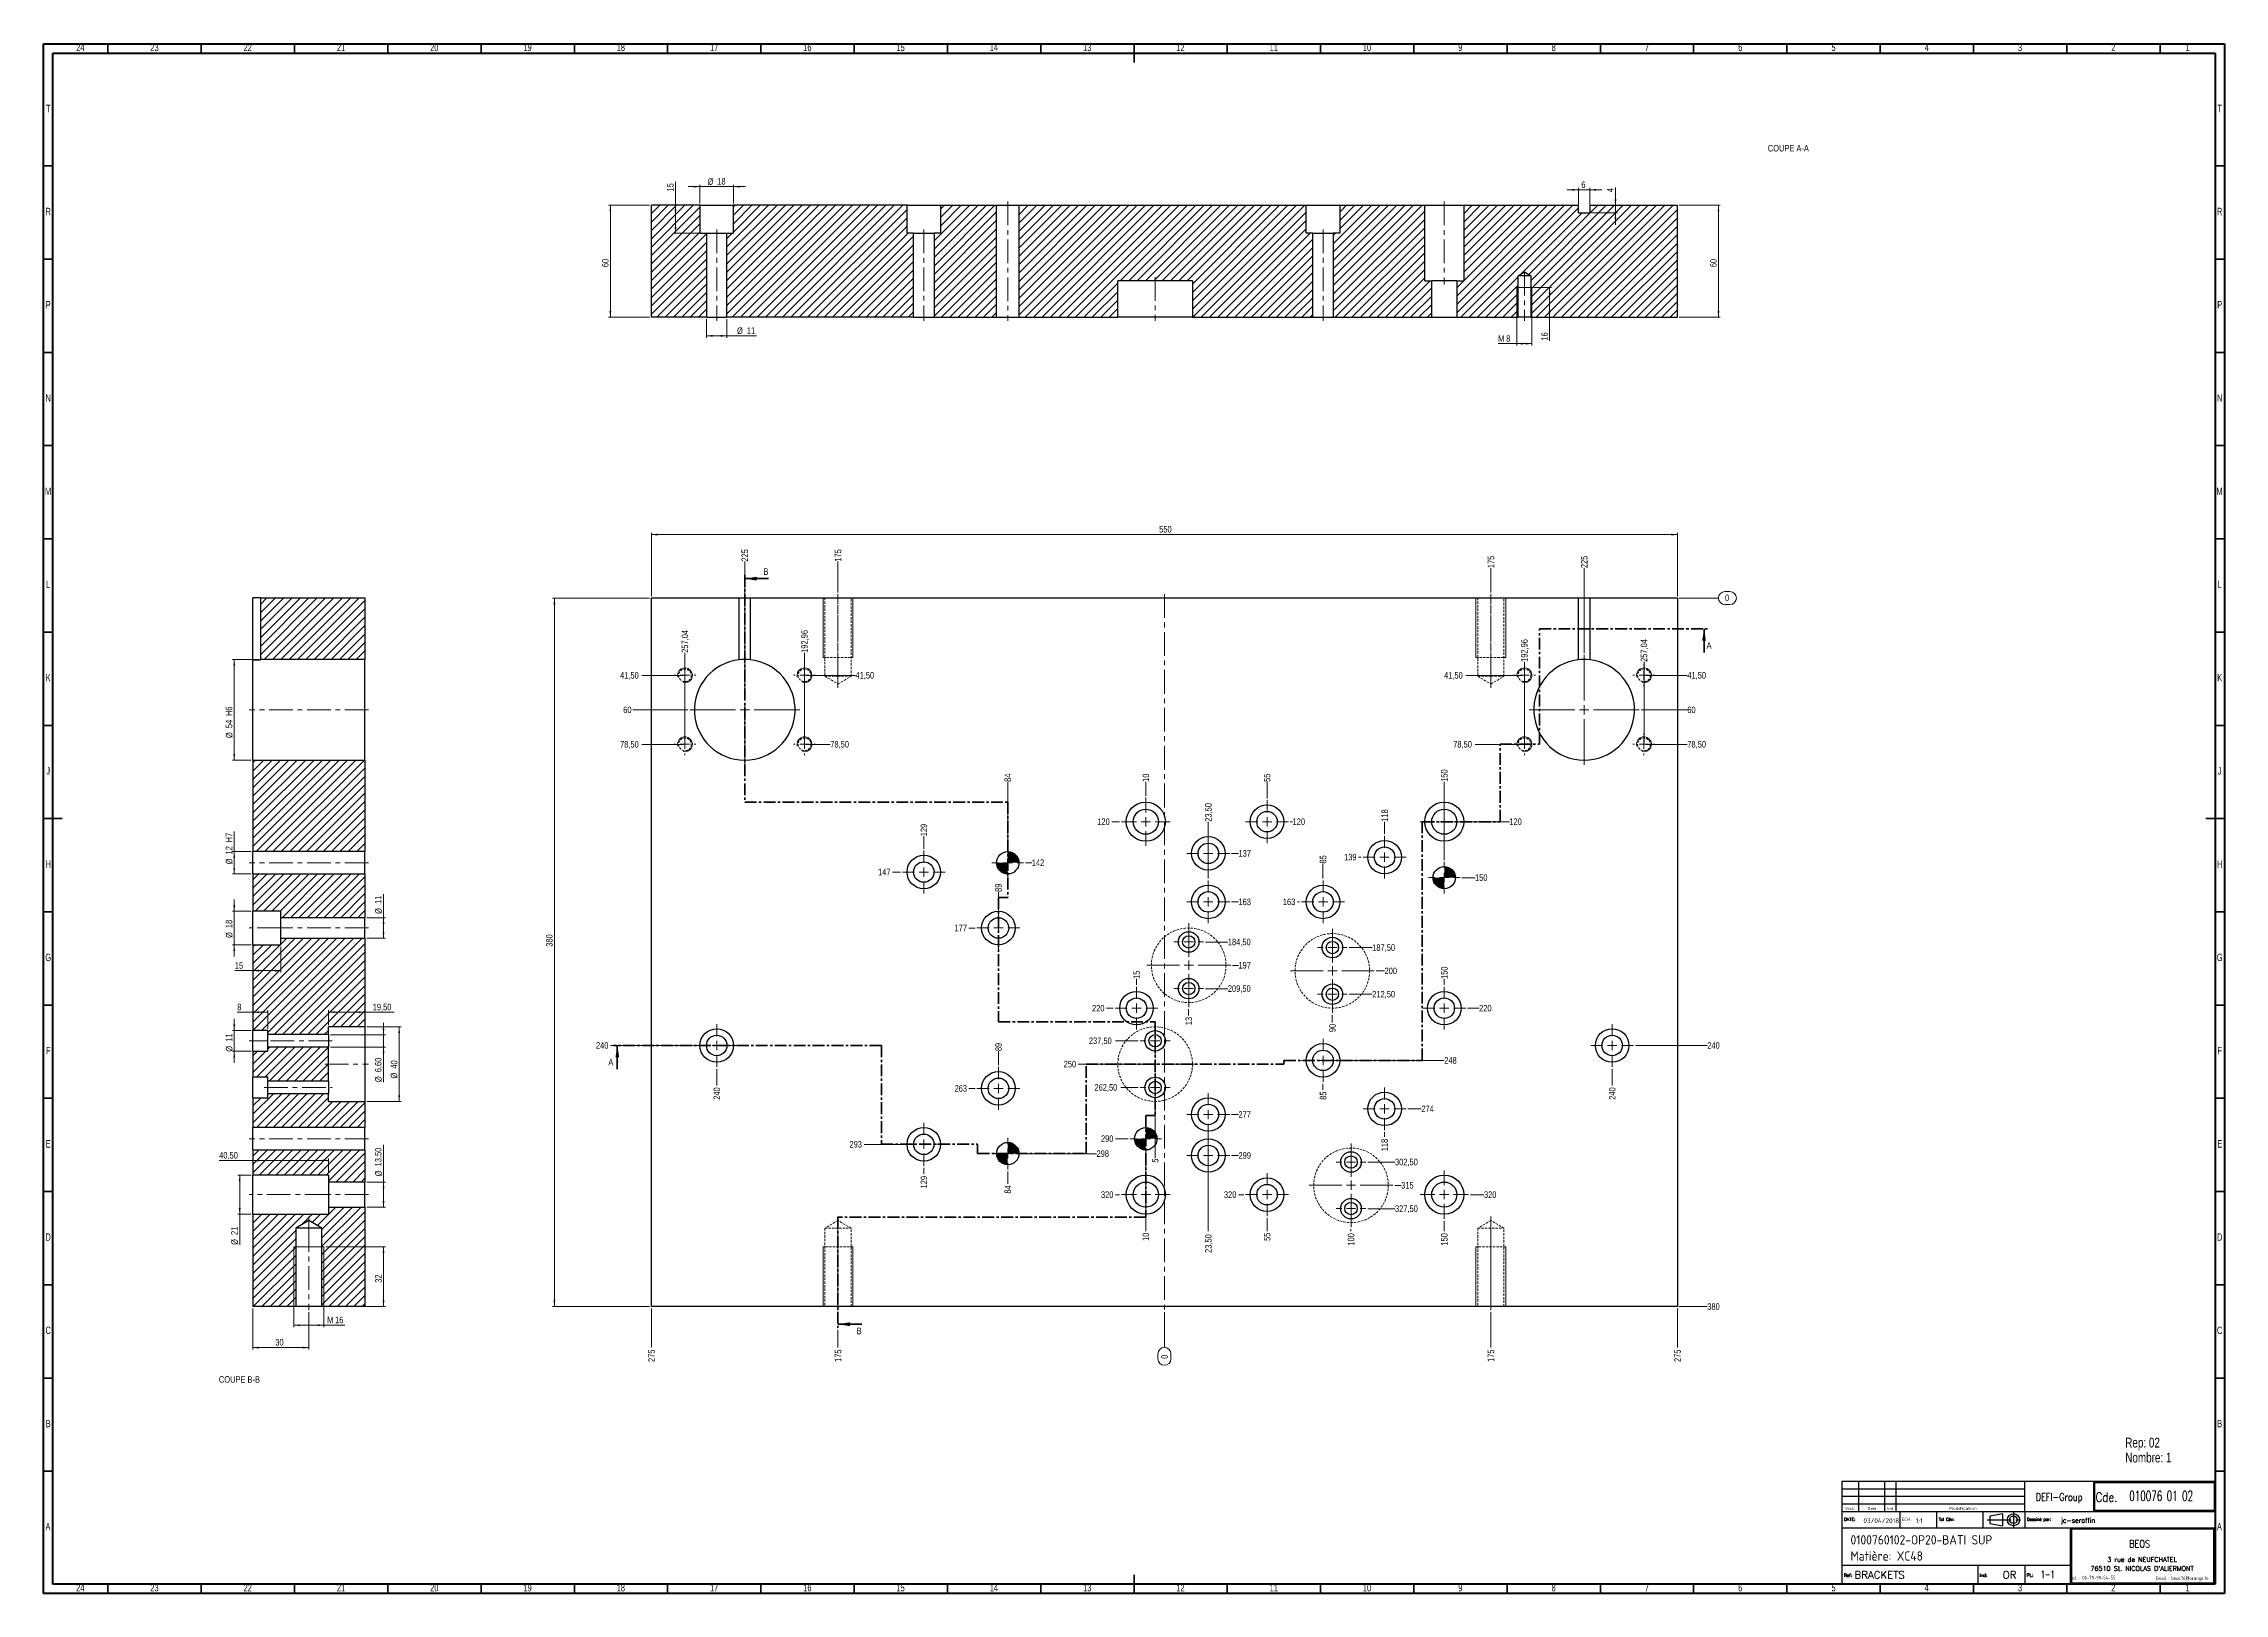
# Model space of a CAD drawing. Header units: millimetres. Extents: x 15 to 1184, y 5 to 836.
import ezdxf

# ---------------------------------------------------------------- set-up
doc = ezdxf.new("R2010")
doc.units = ezdxf.units.MM
for name, pattern in [('CENTER', [10.16, 6.35, -1.27, 1.27, -1.27]), ('CENTERX2', [20.32, 12.7, -2.54, 2.54, -2.54]), ('HIDDEN', [1.905, 1.27, -0.635])]:
    doc.linetypes.add(name, pattern=pattern)
doc.layers.add('DIMENSIONS', color=176, linetype='Continuous')
doc.styles.add('SLDTEXTSTYLE0', font='TXT', dxfattribs={"width": 0.75})
doc.styles.add('SLDTEXTSTYLE1', font='ISOCP')
doc.styles.add('SLDTEXTSTYLE10', font='ISOCP', dxfattribs={"width": 1.147311})
doc.styles.add('SLDTEXTSTYLE11', font='ISOCP', dxfattribs={"width": 1.385904})
doc.styles.add('SLDTEXTSTYLE12', font='ISOCP', dxfattribs={"width": 1.246461})
doc.styles.add('SLDTEXTSTYLE13', font='ROMAND')
doc.styles.add('SLDTEXTSTYLE2', font='ROMANT', dxfattribs={"width": 0.8})
doc.styles.add('SLDTEXTSTYLE3', font='ISOCP', dxfattribs={"width": 0.8})
doc.styles.add('SLDTEXTSTYLE4', font='ROMANS', dxfattribs={"width": 0.8})
doc.styles.add('SLDTEXTSTYLE5', font='ROMANT')
doc.styles.add('SLDTEXTSTYLE6', font='ROMANS')
doc.styles.add('SLDTEXTSTYLE7', font='ROMANT', dxfattribs={"width": 0.65})
doc.styles.add('SLDTEXTSTYLE8', font='ISOCP', dxfattribs={"width": 1.446157})
doc.styles.add('SLDTEXTSTYLE9', font='ISOCP', dxfattribs={"width": 1.294402})
doc.dimstyles.new('SLDDIMSTYLE0', dxfattribs={"dimtxt": 3.5, "dimasz": 3.302, "dimexe": 0, "dimexo": 0.0625, "dimgap": 0.875, "dimtad": 0, "dimtih": 1, "dimtoh": 1, "dimdec": 0, "dimrnd": 1e-09, "dimdsep": 46, "dimtxsty": 'SLDTEXTSTYLE0', "dimblk1": 'NONE', "dimblk2": 'NONE', "dimsah": 1, "dimcen": 0.09, "dimadec": 0, "dimazin": 2, "dimtfac": 1, "dimtdec": 0, "dimtofl": 0, "dimtmove": 0, "dimatfit": 3, "dimldrblk": 'NONE', "dimfxl": 1, "dimfrac": 2, "dimtolj": 1, "dimtzin": 12, "dimarcsym": 0})
doc.dimstyles.new('SLDDIMSTYLE1', dxfattribs={"dimtxt": 3.5, "dimasz": 3.302, "dimexe": 0, "dimexo": 0.0625, "dimgap": 0.875, "dimtad": 0, "dimtih": 1, "dimtoh": 1, "dimrnd": 1e-09, "dimzin": 12, "dimdsep": 46, "dimtxsty": 'SLDTEXTSTYLE0', "dimblk1": 'NONE', "dimblk2": 'NONE', "dimsah": 1, "dimcen": 0.09, "dimadec": 0, "dimazin": 3, "dimtfac": 1, "dimtofl": 0, "dimtmove": 0, "dimatfit": 3, "dimldrblk": 'NONE', "dimfxl": 1, "dimfrac": 2, "dimtolj": 1, "dimtzin": 12, "dimarcsym": 0})
doc.dimstyles.new('SLDDIMSTYLE2', dxfattribs={"dimtxt": 3.5, "dimasz": 3.302, "dimexe": 0, "dimexo": 0.0625, "dimgap": 0.875, "dimtad": 1, "dimrnd": 1e-09, "dimzin": 12, "dimdsep": 46, "dimtxsty": 'SLDTEXTSTYLE0', "dimsah": 1, "dimcen": 0.09, "dimadec": 0, "dimazin": 3, "dimtfac": 1, "dimtofl": 0, "dimtmove": 0, "dimatfit": 3, "dimfxl": 1, "dimfrac": 2, "dimtolj": 1, "dimtzin": 12, "dimarcsym": 0})
doc.dimstyles.new('SLDDIMSTYLE3', dxfattribs={"dimtxt": 3.5, "dimasz": 3.302, "dimexe": 0, "dimexo": 0.0625, "dimgap": 0.875, "dimtad": 1, "dimrnd": 1e-09, "dimzin": 12, "dimdsep": 46, "dimtxsty": 'SLDTEXTSTYLE0', "dimsah": 1, "dimcen": 0.09, "dimadec": 0, "dimazin": 3, "dimtfac": 1, "dimtmove": 0, "dimatfit": 0, "dimfxl": 1, "dimfrac": 2, "dimtolj": 1, "dimtzin": 12, "dimarcsym": 0})

msp = doc.modelspace()

# ---------------------------------------------------------------- texts
at = {"color": 7, "linetype": 'Continuous', "lineweight": 0, "attachment_point": 2, "style": 'SLDTEXTSTYLE0'}
for s, insert, char_height in [('24', (34.67, 836.06), 3.9688), ('23', (74.42, 836.06), 3.9688), ('22', (124.42, 836.06), 3.9688), ('21', (174.42, 836.06), 3.9688), ('20', (224.42, 836.06), 3.9688), ('19', (274.42, 836.06), 3.9688), ('18', (324.42, 836.06), 3.9688), ('17', (374.42, 836.06), 3.9688), ('16', (424.42, 836.06), 3.9688), ('15', (474.42, 836.06), 3.9688), ('14', (524.42, 836.06), 3.9688), ('13', (574.42, 836.06), 3.9688), ('12', (624.42, 836.06), 3.9688), ('11', (674.42, 836.06), 3.9688), ('10', (724.42, 836.06), 3.9688), ('9', (774.46, 836.06), 3.969), ('8', (824.46, 836.06), 3.969), ('7', (874.46, 836.06), 3.969), ('6', (924.46, 836.06), 3.969), ('5', (974.46, 836.06), 3.969), ('4', (1024.46, 836.06), 3.969), ('3', (1074.46, 836.06), 3.969), ('2', (1124.46, 836.06), 3.969), ('1', (1164.21, 836.06), 3.969), ('T', (17.488, 803.31), 3.969), ('T', (1181.488, 803.31), 3.969), ('COUPE A-A', (950.267, 781.776), 3.5), ('R', (17.444, 748.06), 3.969), ('R', (1181.444, 748.06), 3.969), ('P', (17.485, 698.06), 3.969), ('P', (1181.485, 698.06), 3.969), ('N', (17.464, 648.06), 3.969), ('N', (1181.464, 648.06), 3.969), ('M', (17.362, 598.06), 3.969), ('M', (1181.362, 598.06), 3.969), ('L', (17.455, 548.06), 3.969), ('L', (1181.455, 548.06), 3.969), ('K', (17.489, 498.06), 3.969), ('K', (1181.489, 498.06), 3.969), ('J', (17.465, 448.06), 3.969), ('J', (1181.465, 448.06), 3.969), ('H', (17.49, 398.06), 3.969), ('H', (1181.49, 398.06), 3.969), ('G', (17.487, 348.06), 3.969), ('G', (1181.487, 348.06), 3.969), ('F', (17.458, 298.06), 3.969), ('F', (1181.458, 298.06), 3.969), ('E', (17.508, 248.06), 3.969), ('E', (1181.508, 248.06), 3.969), ('D', (17.453, 198.06), 3.969), ('D', (1181.453, 198.06), 3.969), ('C', (17.459, 148.06), 3.969), ('C', (1181.459, 148.06), 3.969), ('COUPE B-B', (119.97, 121.494), 3.5), ('B', (17.471, 98.06), 3.969), ('B', (1181.471, 98.06), 3.969), ('A', (17.34, 42.81), 3.969), ('A', (1181.34, 42.81), 3.969), ('24', (34.67, 10.06), 3.9688), ('23', (74.42, 10.06), 3.9688), ('22', (124.42, 10.06), 3.9688), ('21', (174.42, 10.06), 3.9688), ('20', (224.42, 10.06), 3.9688), ('19', (274.42, 10.06), 3.9688), ('18', (324.42, 10.06), 3.9688), ('17', (374.42, 10.06), 3.9688), ('16', (424.42, 10.06), 3.9688), ('15', (474.42, 10.06), 3.9688), ('14', (524.42, 10.06), 3.9688), ('13', (574.42, 10.06), 3.9688), ('12', (624.42, 10.06), 3.9688), ('11', (674.42, 10.06), 3.9688), ('10', (724.42, 10.06), 3.9688), ('9', (774.46, 10.06), 3.969), ('8', (824.46, 10.06), 3.969), ('7', (874.46, 10.06), 3.969), ('6', (924.46, 10.06), 3.969), ('5', (974.46, 10.06), 3.969), ('4', (1024.46, 10.06), 3.969), ('3', (1074.46, 10.06), 3.969), ('2', (1124.46, 10.06), 3.969), ('1', (1164.21, 10.06), 3.969)]:
    msp.add_mtext(s, dxfattribs=dict(at, insert=insert, char_height=char_height))
at = {"color": 7, "linetype": 'Continuous', "char_height": 3.5, "attachment_point": 1, "style": 'SLDTEXTSTYLE0'}
for s, insert in [('B', (400.85, 554.725)), ('A', (906.462, 515.103)), ('A', (317.717, 291.686)), ('B', (450.85, 147.5))]:
    msp.add_mtext(s, dxfattribs=dict(at, insert=insert))
at = {"layer": 'DIMENSIONS'}
for s, insert, char_height, attachment_point, style in [('DEFI-Group', (1095.401, 58.708), 4, 2, 'SLDTEXTSTYLE2'), ('Cde.', (1114.982, 59.133), 5, 1, 'SLDTEXTSTYLE2'), ('010076 01 02', (1133.003, 59.947), 5.29167, 1, 'SLDTEXTSTYLE7'), ('Visa', (980.637, 51.354), 1.5671, 1, 'SLDTEXTSTYLE12'), ('Date', (992.806, 51.29), 1.4924, 1, 'SLDTEXTSTYLE10'), ('Ind', (1003.236, 51.29), 1.4924, 1, 'SLDTEXTSTYLE11'), ('Modification', (1036.471, 51.354), 1.56705, 1, 'SLDTEXTSTYLE8'), ('DATE:', (980.016, 45.605), 1.7277, 1, 'SLDTEXTSTYLE6'), ('0100760102-OP20-BATI SUP', (983.585, 36.216), 5, 1, 'SLDTEXTSTYLE1'), ('03/04/2018', (990.515, 45.26), 2.5, 1, 'SLDTEXTSTYLE1'), ('ECH:', (1010.893, 45.567), 1.8141, 1, 'SLDTEXTSTYLE9'), ('1:1', (1018.602, 45.247), 2.5, 1, 'SLDTEXTSTYLE1'), ('Tol Gén:', (1030.934, 45.605), 1.7277, 1, 'SLDTEXTSTYLE4'), ('Dessiné par:', (1078.203, 45.605), 1.72768, 1, 'SLDTEXTSTYLE4'), ('jc-seraffin', (1096.337, 45.427), 2.5, 1, 'SLDTEXTSTYLE5'), ('Matière: XC48', (983.585, 27.57), 5, 1, 'SLDTEXTSTYLE1'), ('3 rue de NEUFCHATEL', (1139.891, 24.455), 2.5, 2, 'SLDTEXTSTYLE13'), ('BEOS', (1138.553, 33.602), 4, 2, 'SLDTEXTSTYLE2'), ('Ref:', (980.016, 15.605), 1.7277, 1, 'SLDTEXTSTYLE6'), ('BRACKETS', (985.757, 16.958), 4, 1, 'SLDTEXTSTYLE5'), ('Ind:', (1052.808, 15.605), 1.7277, 1, 'SLDTEXTSTYLE6'), ('OR', (1065.176, 16.958), 4, 1, 'SLDTEXTSTYLE5'), ('PL:', (1078.016, 15.605), 1.7277, 1, 'SLDTEXTSTYLE6'), ('1-1', (1085.633, 17.18), 4, 1, 'SLDTEXTSTYLE7'), ('Tel. : 06-79-99-54-55', (1113.342, 14.435), 2, 2, 'SLDTEXTSTYLE3'), ("76510 St. NICOLAS D'ALIERMONT", (1139.885, 19.63), 2.5, 2, 'SLDTEXTSTYLE13'), ('Email : beos76@orange.fr', (1161.354, 14.104), 2, 2, 'SLDTEXTSTYLE3')]:
    msp.add_mtext(s, dxfattribs=dict(at, insert=insert, char_height=char_height, attachment_point=attachment_point, style=style))

# ---------------------------------------------------------------- blocks, each defined once
blk = doc.blocks.new('SW_NOTE_0')
at = {"color": 0, "linetype": 'Continuous', "lineweight": 0, "char_height": 5.29, "attachment_point": 1, "style": 'SLDTEXTSTYLE0'}
for s, insert in [('Rep: 02', (0, 6.8)), ('Nombre: 1', (0, -1.2))]:
    blk.add_mtext(s, dxfattribs=dict(at, insert=insert))
blk = doc.blocks.new('_D')
at = {"color": 7, "linetype": 'Continuous', "lineweight": 18}
for p, q in [((615.8, 155.8), (615.8, 136.8)), ((612.3, 130.8), (612.3, 133.4)), ((619.3, 133.4), (619.3, 130.8))]:
    blk.add_line(p, q, dxfattribs=at)
for centre, start, end in [((615.8, 133.4), 0, 180), ((615.8, 130.8), 180, 0)]:
    blk.add_arc(centre, 3.49, start, end, dxfattribs=at)
at = {"color": 7, "linetype": 'Continuous', "lineweight": 18, "insert": (614.1, 130.8), "char_height": 3.5, "attachment_point": 1, "rotation": 90, "style": 'SLDTEXTSTYLE0'}
blk.add_mtext('0', dxfattribs=at)
blk = doc.blocks.new('_None')
blk = doc.blocks.new('_D_1')
at = {"color": 7, "linetype": 'Continuous', "lineweight": 18}
blk.add_line((610.8, 265.3), (610.8, 238.5), dxfattribs=at)
at = {"color": 7, "linetype": 'Continuous', "lineweight": 18, "insert": (609.1, 236), "char_height": 3.5, "attachment_point": 1, "rotation": 90, "style": 'SLDTEXTSTYLE0'}
blk.add_mtext('5', dxfattribs=at)
blk = doc.blocks.new('_D_2')
at = {"color": 7, "linetype": 'Continuous', "lineweight": 18}
blk.add_line((605.8, 432.8), (605.8, 440.2), dxfattribs=at)
at = {"color": 7, "linetype": 'Continuous', "lineweight": 18, "insert": (604.1, 440.2), "char_height": 3.5, "attachment_point": 1, "rotation": 90, "style": 'SLDTEXTSTYLE0'}
blk.add_mtext('10', dxfattribs=at)
blk = doc.blocks.new('_D_3')
at = {"color": 7, "linetype": 'Continuous', "lineweight": 18}
blk.add_line((605.8, 239.3), (605.8, 199.2), dxfattribs=at)
at = {"color": 7, "linetype": 'Continuous', "lineweight": 18, "insert": (604.1, 194), "char_height": 3.5, "attachment_point": 1, "rotation": 90, "style": 'SLDTEXTSTYLE0'}
blk.add_mtext('10', dxfattribs=at)
blk = doc.blocks.new('_D_4')
at = {"color": 7, "linetype": 'Continuous', "lineweight": 18}
blk.add_line((600.8, 331.3), (600.8, 334.5), dxfattribs=at)
at = {"color": 7, "linetype": 'Continuous', "lineweight": 18, "insert": (599.1, 334.5), "char_height": 3.5, "attachment_point": 1, "rotation": 90, "style": 'SLDTEXTSTYLE0'}
blk.add_mtext('15', dxfattribs=at)
blk = doc.blocks.new('_D_5')
at = {"color": 7, "linetype": 'Continuous', "lineweight": 18}
blk.add_line((531.8, 406.3), (531.8, 440.2), dxfattribs=at)
at = {"color": 7, "linetype": 'Continuous', "lineweight": 18, "insert": (530.1, 440.2), "char_height": 3.5, "attachment_point": 1, "rotation": 90, "style": 'SLDTEXTSTYLE0'}
blk.add_mtext('84', dxfattribs=at)
blk = doc.blocks.new('_D_6')
at = {"color": 7, "linetype": 'Continuous', "lineweight": 18}
blk.add_line((531.8, 231.3), (531.8, 224.6), dxfattribs=at)
at = {"color": 7, "linetype": 'Continuous', "lineweight": 18, "insert": (530.1, 219.4), "char_height": 3.5, "attachment_point": 1, "rotation": 90, "style": 'SLDTEXTSTYLE0'}
blk.add_mtext('84', dxfattribs=at)
blk = doc.blocks.new('_D_7')
at = {"color": 7, "linetype": 'Continuous', "lineweight": 18}
blk.add_line((526.8, 374.3), (526.8, 381.2), dxfattribs=at)
at = {"color": 7, "linetype": 'Continuous', "lineweight": 18, "insert": (525.1, 381.2), "char_height": 3.5, "attachment_point": 1, "rotation": 90, "style": 'SLDTEXTSTYLE0'}
blk.add_mtext('89', dxfattribs=at)
blk = doc.blocks.new('_D_8')
at = {"color": 7, "linetype": 'Continuous', "lineweight": 18}
blk.add_line((526.8, 288.3), (526.8, 295.8), dxfattribs=at)
at = {"color": 7, "linetype": 'Continuous', "lineweight": 18, "insert": (525.1, 295.8), "char_height": 3.5, "attachment_point": 1, "rotation": 90, "style": 'SLDTEXTSTYLE0'}
blk.add_mtext('89', dxfattribs=at)
blk = doc.blocks.new('_D_9')
at = {"color": 7, "linetype": 'Continuous', "lineweight": 18}
blk.add_line((486.8, 404.3), (486.8, 411), dxfattribs=at)
at = {"color": 7, "linetype": 'Continuous', "lineweight": 18, "insert": (485.1, 411), "char_height": 3.5, "attachment_point": 1, "rotation": 90, "style": 'SLDTEXTSTYLE0'}
blk.add_mtext('129', dxfattribs=at)
blk = doc.blocks.new('_D_10')
at = {"color": 7, "linetype": 'Continuous', "lineweight": 18}
blk.add_line((486.8, 233.3), (486.8, 230), dxfattribs=at)
at = {"color": 7, "linetype": 'Continuous', "lineweight": 18, "insert": (485.1, 222.2), "char_height": 3.5, "attachment_point": 1, "rotation": 90, "style": 'SLDTEXTSTYLE0'}
blk.add_mtext('129', dxfattribs=at)
blk = doc.blocks.new('_D_11')
at = {"color": 7, "linetype": 'Continuous', "lineweight": 18}
blk.add_line((440.8, 146.3), (440.8, 136.8), dxfattribs=at)
at = {"color": 7, "linetype": 'Continuous', "lineweight": 18, "insert": (439.1, 129.1), "char_height": 3.5, "attachment_point": 1, "rotation": 90, "style": 'SLDTEXTSTYLE0'}
blk.add_mtext('175', dxfattribs=at)
blk = doc.blocks.new('_D_12')
at = {"color": 7, "linetype": 'Continuous', "lineweight": 18}
blk.add_line((440.8, 541.8), (440.8, 558.3), dxfattribs=at)
at = {"color": 7, "linetype": 'Continuous', "lineweight": 18, "insert": (439.1, 558.3), "char_height": 3.5, "attachment_point": 1, "rotation": 90, "style": 'SLDTEXTSTYLE0'}
blk.add_mtext('175', dxfattribs=at)
blk = doc.blocks.new('_D_13')
at = {"color": 7, "linetype": 'Continuous', "lineweight": 18}
blk.add_line((422.9, 461.3), (422.9, 509.4), dxfattribs=at)
at = {"color": 7, "linetype": 'Continuous', "lineweight": 18, "insert": (421.1, 509.4), "char_height": 3.5, "attachment_point": 1, "rotation": 90, "style": 'SLDTEXTSTYLE0'}
blk.add_mtext('192,96', dxfattribs=at)
blk = doc.blocks.new('_D_14')
at = {"color": 7, "linetype": 'Continuous', "lineweight": 18}
blk.add_line((390.8, 509.3), (390.8, 558.3), dxfattribs=at)
at = {"color": 7, "linetype": 'Continuous', "lineweight": 18, "insert": (389.1, 558.3), "char_height": 3.5, "attachment_point": 1, "rotation": 90, "style": 'SLDTEXTSTYLE0'}
blk.add_mtext('225', dxfattribs=at)
blk = doc.blocks.new('_D_15')
at = {"color": 7, "linetype": 'Continuous', "lineweight": 18}
blk.add_line((375.8, 286.3), (375.8, 277.4), dxfattribs=at)
at = {"color": 7, "linetype": 'Continuous', "lineweight": 18, "insert": (374.1, 269.7), "char_height": 3.5, "attachment_point": 1, "rotation": 90, "style": 'SLDTEXTSTYLE0'}
blk.add_mtext('240', dxfattribs=at)
blk = doc.blocks.new('_D_16')
at = {"color": 7, "linetype": 'Continuous', "lineweight": 18}
blk.add_line((358.8, 461.3), (358.8, 509.4), dxfattribs=at)
at = {"color": 7, "linetype": 'Continuous', "lineweight": 18, "insert": (357, 509.4), "char_height": 3.5, "attachment_point": 1, "rotation": 90, "style": 'SLDTEXTSTYLE0'}
blk.add_mtext('257,04', dxfattribs=at)
blk = doc.blocks.new('_D_17')
at = {"color": 7, "linetype": 'Continuous', "lineweight": 18}
blk.add_line((340.8, 157.8), (340.8, 136.8), dxfattribs=at)
at = {"color": 7, "linetype": 'Continuous', "lineweight": 18, "insert": (339.1, 129.1), "char_height": 3.5, "attachment_point": 1, "rotation": 90, "style": 'SLDTEXTSTYLE0'}
blk.add_mtext('275', dxfattribs=at)
blk = doc.blocks.new('_D_18')
at = {"color": 7, "linetype": 'Continuous', "lineweight": 18}
blk.add_line((628.8, 318.3), (628.8, 314.9), dxfattribs=at)
at = {"color": 7, "linetype": 'Continuous', "lineweight": 18, "insert": (627.1, 309.7), "char_height": 3.5, "attachment_point": 1, "rotation": 90, "style": 'SLDTEXTSTYLE0'}
blk.add_mtext('13', dxfattribs=at)
blk = doc.blocks.new('_D_19')
at = {"color": 7, "linetype": 'Continuous', "lineweight": 18}
blk.add_line((639.3, 249.3), (639.3, 199.2), dxfattribs=at)
at = {"color": 7, "linetype": 'Continuous', "lineweight": 18, "insert": (637.6, 187.6), "char_height": 3.5, "attachment_point": 1, "rotation": 90, "style": 'SLDTEXTSTYLE0'}
blk.add_mtext('23,50', dxfattribs=at)
blk = doc.blocks.new('_D_20')
at = {"color": 7, "linetype": 'Continuous', "lineweight": 18}
blk.add_line((639.3, 388.3), (639.3, 418.8), dxfattribs=at)
at = {"color": 7, "linetype": 'Continuous', "lineweight": 18, "insert": (637.6, 418.8), "char_height": 3.5, "attachment_point": 1, "rotation": 90, "style": 'SLDTEXTSTYLE0'}
blk.add_mtext('23,50', dxfattribs=at)
blk = doc.blocks.new('_D_21')
at = {"color": 7, "linetype": 'Continuous', "lineweight": 18}
blk.add_line((670.8, 206.3), (670.8, 199.2), dxfattribs=at)
at = {"color": 7, "linetype": 'Continuous', "lineweight": 18, "insert": (669.1, 194), "char_height": 3.5, "attachment_point": 1, "rotation": 90, "style": 'SLDTEXTSTYLE0'}
blk.add_mtext('55', dxfattribs=at)
blk = doc.blocks.new('_D_22')
at = {"color": 7, "linetype": 'Continuous', "lineweight": 18}
blk.add_line((670.8, 431.3), (670.8, 440.2), dxfattribs=at)
at = {"color": 7, "linetype": 'Continuous', "lineweight": 18, "insert": (669.1, 440.2), "char_height": 3.5, "attachment_point": 1, "rotation": 90, "style": 'SLDTEXTSTYLE0'}
blk.add_mtext('55', dxfattribs=at)
blk = doc.blocks.new('_D_23')
at = {"color": 7, "linetype": 'Continuous', "lineweight": 18}
blk.add_line((700.8, 278.3), (700.8, 274.9), dxfattribs=at)
at = {"color": 7, "linetype": 'Continuous', "lineweight": 18, "insert": (699.1, 269.7), "char_height": 3.5, "attachment_point": 1, "rotation": 90, "style": 'SLDTEXTSTYLE0'}
blk.add_mtext('85', dxfattribs=at)
blk = doc.blocks.new('_D_24')
at = {"color": 7, "linetype": 'Continuous', "lineweight": 18}
blk.add_line((700.8, 388.3), (700.8, 396.4), dxfattribs=at)
at = {"color": 7, "linetype": 'Continuous', "lineweight": 18, "insert": (699.1, 396.4), "char_height": 3.5, "attachment_point": 1, "rotation": 90, "style": 'SLDTEXTSTYLE0'}
blk.add_mtext('85', dxfattribs=at)
blk = doc.blocks.new('_D_25')
at = {"color": 7, "linetype": 'Continuous', "lineweight": 18}
blk.add_line((705.8, 315.3), (705.8, 311.2), dxfattribs=at)
at = {"color": 7, "linetype": 'Continuous', "lineweight": 18, "insert": (704.1, 306), "char_height": 3.5, "attachment_point": 1, "rotation": 90, "style": 'SLDTEXTSTYLE0'}
blk.add_mtext('90', dxfattribs=at)
blk = doc.blocks.new('_D_26')
at = {"color": 7, "linetype": 'Continuous', "lineweight": 18}
blk.add_line((715.8, 200.3), (715.8, 199.2), dxfattribs=at)
at = {"color": 7, "linetype": 'Continuous', "lineweight": 18, "insert": (714.1, 191.5), "char_height": 3.5, "attachment_point": 1, "rotation": 90, "style": 'SLDTEXTSTYLE0'}
blk.add_mtext('100', dxfattribs=at)
blk = doc.blocks.new('_D_27')
at = {"color": 7, "linetype": 'Continuous', "lineweight": 18}
blk.add_line((733.8, 252.3), (733.8, 249.9), dxfattribs=at)
at = {"color": 7, "linetype": 'Continuous', "lineweight": 18, "insert": (732.1, 242.1), "char_height": 3.5, "attachment_point": 1, "rotation": 90, "style": 'SLDTEXTSTYLE0'}
blk.add_mtext('118', dxfattribs=at)
blk = doc.blocks.new('_D_28')
at = {"color": 7, "linetype": 'Continuous', "lineweight": 18}
blk.add_line((733.8, 412.3), (733.8, 418.8), dxfattribs=at)
at = {"color": 7, "linetype": 'Continuous', "lineweight": 18, "insert": (732.1, 418.8), "char_height": 3.5, "attachment_point": 1, "rotation": 90, "style": 'SLDTEXTSTYLE0'}
blk.add_mtext('118', dxfattribs=at)
blk = doc.blocks.new('_D_29')
at = {"color": 7, "linetype": 'Continuous', "lineweight": 18}
blk.add_line((765.8, 204.8), (765.8, 199.2), dxfattribs=at)
at = {"color": 7, "linetype": 'Continuous', "lineweight": 18, "insert": (764.1, 191.5), "char_height": 3.5, "attachment_point": 1, "rotation": 90, "style": 'SLDTEXTSTYLE0'}
blk.add_mtext('150', dxfattribs=at)
blk = doc.blocks.new('_D_30')
at = {"color": 7, "linetype": 'Continuous', "lineweight": 18}
blk.add_line((765.8, 331.3), (765.8, 334.5), dxfattribs=at)
at = {"color": 7, "linetype": 'Continuous', "lineweight": 18, "insert": (764.1, 334.5), "char_height": 3.5, "attachment_point": 1, "rotation": 90, "style": 'SLDTEXTSTYLE0'}
blk.add_mtext('150', dxfattribs=at)
blk = doc.blocks.new('_D_31')
at = {"color": 7, "linetype": 'Continuous', "lineweight": 18}
blk.add_line((765.8, 398.3), (765.8, 440.2), dxfattribs=at)
at = {"color": 7, "linetype": 'Continuous', "lineweight": 18, "insert": (764.1, 440.2), "char_height": 3.5, "attachment_point": 1, "rotation": 90, "style": 'SLDTEXTSTYLE0'}
blk.add_mtext('150', dxfattribs=at)
blk = doc.blocks.new('_D_32')
at = {"color": 7, "linetype": 'Continuous', "lineweight": 18}
blk.add_line((790.8, 155.8), (790.8, 136.8), dxfattribs=at)
at = {"color": 7, "linetype": 'Continuous', "lineweight": 18, "insert": (789.1, 129.1), "char_height": 3.5, "attachment_point": 1, "rotation": 90, "style": 'SLDTEXTSTYLE0'}
blk.add_mtext('175', dxfattribs=at)
blk = doc.blocks.new('_D_33')
at = {"color": 7, "linetype": 'Continuous', "lineweight": 18}
blk.add_line((790.8, 541.8), (790.8, 554.8), dxfattribs=at)
at = {"color": 7, "linetype": 'Continuous', "lineweight": 18, "insert": (789.1, 554.8), "char_height": 3.5, "attachment_point": 1, "rotation": 90, "style": 'SLDTEXTSTYLE0'}
blk.add_mtext('175', dxfattribs=at)
blk = doc.blocks.new('_D_34')
at = {"color": 7, "linetype": 'Continuous', "lineweight": 18}
blk.add_line((808.8, 461.3), (808.8, 504.5), dxfattribs=at)
at = {"color": 7, "linetype": 'Continuous', "lineweight": 18, "insert": (807, 504.5), "char_height": 3.5, "attachment_point": 1, "rotation": 90, "style": 'SLDTEXTSTYLE0'}
blk.add_mtext('192,96', dxfattribs=at)
blk = doc.blocks.new('_D_35')
at = {"color": 7, "linetype": 'Continuous', "lineweight": 18}
blk.add_line((840.8, 509.3), (840.8, 554.8), dxfattribs=at)
at = {"color": 7, "linetype": 'Continuous', "lineweight": 18, "insert": (839.1, 554.8), "char_height": 3.5, "attachment_point": 1, "rotation": 90, "style": 'SLDTEXTSTYLE0'}
blk.add_mtext('225', dxfattribs=at)
blk = doc.blocks.new('_D_36')
at = {"color": 7, "linetype": 'Continuous', "lineweight": 18}
blk.add_line((855.8, 286.3), (855.8, 277.4), dxfattribs=at)
at = {"color": 7, "linetype": 'Continuous', "lineweight": 18, "insert": (854.1, 269.7), "char_height": 3.5, "attachment_point": 1, "rotation": 90, "style": 'SLDTEXTSTYLE0'}
blk.add_mtext('240', dxfattribs=at)
blk = doc.blocks.new('_D_37')
at = {"color": 7, "linetype": 'Continuous', "lineweight": 18}
blk.add_line((872.9, 461.3), (872.9, 504.5), dxfattribs=at)
at = {"color": 7, "linetype": 'Continuous', "lineweight": 18, "insert": (871.1, 504.5), "char_height": 3.5, "attachment_point": 1, "rotation": 90, "style": 'SLDTEXTSTYLE0'}
blk.add_mtext('257,04', dxfattribs=at)
blk = doc.blocks.new('_D_38')
at = {"color": 7, "linetype": 'Continuous', "lineweight": 18}
blk.add_line((890.8, 157.8), (890.8, 136.8), dxfattribs=at)
at = {"color": 7, "linetype": 'Continuous', "lineweight": 18, "insert": (889.1, 129.1), "char_height": 3.5, "attachment_point": 1, "rotation": 90, "style": 'SLDTEXTSTYLE0'}
blk.add_mtext('275', dxfattribs=at)
blk = doc.blocks.new('_D_39')
at = {"color": 7, "linetype": 'Continuous', "lineweight": 18}
for p, q in [((891.8, 538.8), (912.8, 538.8)), ((916.3, 542.3), (918.9, 542.3)), ((918.9, 535.4), (916.3, 535.4))]:
    blk.add_line(p, q, dxfattribs=at)
for centre, start, end in [((916.3, 538.8), 90, 270), ((918.9, 538.8), 270, 90)]:
    blk.add_arc(centre, 3.49, start, end, dxfattribs=at)
at = {"color": 7, "linetype": 'Continuous', "lineweight": 18, "insert": (916.3, 540.6), "char_height": 3.5, "attachment_point": 1, "style": 'SLDTEXTSTYLE0'}
blk.add_mtext('0', dxfattribs=at)
blk = doc.blocks.new('_D_40')
at = {"color": 7, "linetype": 'Continuous', "lineweight": 18}
blk.add_line((807.8, 497.3), (777.4, 497.3), dxfattribs=at)
at = {"color": 7, "linetype": 'Continuous', "lineweight": 18, "insert": (765.7, 499.1), "char_height": 3.5, "attachment_point": 1, "style": 'SLDTEXTSTYLE0'}
blk.add_mtext('41,50', dxfattribs=at)
blk = doc.blocks.new('_D_41')
at = {"color": 7, "linetype": 'Continuous', "lineweight": 18}
blk.add_line((423.9, 497.3), (450.2, 497.3), dxfattribs=at)
at = {"color": 7, "linetype": 'Continuous', "lineweight": 18, "insert": (450.2, 499.1), "char_height": 3.5, "attachment_point": 1, "style": 'SLDTEXTSTYLE0'}
blk.add_mtext('41,50', dxfattribs=at)
blk = doc.blocks.new('_D_42')
at = {"color": 7, "linetype": 'Continuous', "lineweight": 18}
blk.add_line((357.8, 497.3), (335.7, 497.3), dxfattribs=at)
at = {"color": 7, "linetype": 'Continuous', "lineweight": 18, "insert": (324, 499.1), "char_height": 3.5, "attachment_point": 1, "style": 'SLDTEXTSTYLE0'}
blk.add_mtext('41,50', dxfattribs=at)
blk = doc.blocks.new('_D_43')
at = {"color": 7, "linetype": 'Continuous', "lineweight": 18}
blk.add_line((873.9, 497.3), (896.1, 497.3), dxfattribs=at)
at = {"color": 7, "linetype": 'Continuous', "lineweight": 18, "insert": (896.1, 499.1), "char_height": 3.5, "attachment_point": 1, "style": 'SLDTEXTSTYLE0'}
blk.add_mtext('41,50', dxfattribs=at)
blk = doc.blocks.new('_D_44')
at = {"color": 7, "linetype": 'Continuous', "lineweight": 18}
blk.add_line((360.3, 478.8), (330.8, 478.8), dxfattribs=at)
at = {"color": 7, "linetype": 'Continuous', "lineweight": 18, "insert": (325.7, 480.6), "char_height": 3.5, "attachment_point": 1, "style": 'SLDTEXTSTYLE0'}
blk.add_mtext('60', dxfattribs=at)
blk = doc.blocks.new('_D_45')
at = {"color": 7, "linetype": 'Continuous', "lineweight": 18}
blk.add_line((871.3, 478.8), (896.1, 478.8), dxfattribs=at)
at = {"color": 7, "linetype": 'Continuous', "lineweight": 18, "insert": (896.1, 480.6), "char_height": 3.5, "attachment_point": 1, "style": 'SLDTEXTSTYLE0'}
blk.add_mtext('60', dxfattribs=at)
blk = doc.blocks.new('_D_46')
at = {"color": 7, "linetype": 'Continuous', "lineweight": 18}
blk.add_line((807.8, 460.3), (782.3, 460.3), dxfattribs=at)
at = {"color": 7, "linetype": 'Continuous', "lineweight": 18, "insert": (770.6, 462.1), "char_height": 3.5, "attachment_point": 1, "style": 'SLDTEXTSTYLE0'}
blk.add_mtext('78,50', dxfattribs=at)
blk = doc.blocks.new('_D_47')
at = {"color": 7, "linetype": 'Continuous', "lineweight": 18}
blk.add_line((423.9, 460.3), (436.7, 460.3), dxfattribs=at)
at = {"color": 7, "linetype": 'Continuous', "lineweight": 18, "insert": (436.7, 462.1), "char_height": 3.5, "attachment_point": 1, "style": 'SLDTEXTSTYLE0'}
blk.add_mtext('78,50', dxfattribs=at)
blk = doc.blocks.new('_D_48')
at = {"color": 7, "linetype": 'Continuous', "lineweight": 18}
blk.add_line((357.8, 460.3), (335.7, 460.3), dxfattribs=at)
at = {"color": 7, "linetype": 'Continuous', "lineweight": 18, "insert": (324, 462.1), "char_height": 3.5, "attachment_point": 1, "style": 'SLDTEXTSTYLE0'}
blk.add_mtext('78,50', dxfattribs=at)
blk = doc.blocks.new('_D_49')
at = {"color": 7, "linetype": 'Continuous', "lineweight": 18}
blk.add_line((873.9, 460.3), (896.1, 460.3), dxfattribs=at)
at = {"color": 7, "linetype": 'Continuous', "lineweight": 18, "insert": (896.1, 462.1), "char_height": 3.5, "attachment_point": 1, "style": 'SLDTEXTSTYLE0'}
blk.add_mtext('78,50', dxfattribs=at)
blk = doc.blocks.new('_D_50')
at = {"color": 7, "linetype": 'Continuous', "lineweight": 18}
blk.add_line((591.8, 418.8), (587.6, 418.8), dxfattribs=at)
at = {"color": 7, "linetype": 'Continuous', "lineweight": 18, "insert": (579.8, 420.6), "char_height": 3.5, "attachment_point": 1, "style": 'SLDTEXTSTYLE0'}
blk.add_mtext('120', dxfattribs=at)
blk = doc.blocks.new('_D_51')
at = {"color": 7, "linetype": 'Continuous', "lineweight": 18}
blk.add_line((683.3, 418.8), (684.5, 418.8), dxfattribs=at)
at = {"color": 7, "linetype": 'Continuous', "lineweight": 18, "insert": (684.5, 420.6), "char_height": 3.5, "attachment_point": 1, "style": 'SLDTEXTSTYLE0'}
blk.add_mtext('120', dxfattribs=at)
blk = doc.blocks.new('_D_52')
at = {"color": 7, "linetype": 'Continuous', "lineweight": 18}
blk.add_line((779.8, 418.8), (800.7, 418.8), dxfattribs=at)
at = {"color": 7, "linetype": 'Continuous', "lineweight": 18, "insert": (800.7, 420.6), "char_height": 3.5, "attachment_point": 1, "style": 'SLDTEXTSTYLE0'}
blk.add_mtext('120', dxfattribs=at)
blk = doc.blocks.new('_D_53')
at = {"color": 7, "linetype": 'Continuous', "lineweight": 18}
blk.add_line((651.8, 401.8), (655.5, 401.8), dxfattribs=at)
at = {"color": 7, "linetype": 'Continuous', "lineweight": 18, "insert": (655.5, 403.6), "char_height": 3.5, "attachment_point": 1, "style": 'SLDTEXTSTYLE0'}
blk.add_mtext('137', dxfattribs=at)
blk = doc.blocks.new('_D_54')
at = {"color": 7, "linetype": 'Continuous', "lineweight": 18}
blk.add_line((721.3, 399.8), (719.9, 399.8), dxfattribs=at)
at = {"color": 7, "linetype": 'Continuous', "lineweight": 18, "insert": (712.1, 401.6), "char_height": 3.5, "attachment_point": 1, "style": 'SLDTEXTSTYLE0'}
blk.add_mtext('139', dxfattribs=at)
blk = doc.blocks.new('_D_55')
at = {"color": 7, "linetype": 'Continuous', "lineweight": 18}
blk.add_line((541.3, 396.8), (544.7, 396.8), dxfattribs=at)
at = {"color": 7, "linetype": 'Continuous', "lineweight": 18, "insert": (544.7, 398.6), "char_height": 3.5, "attachment_point": 1, "style": 'SLDTEXTSTYLE0'}
blk.add_mtext('142', dxfattribs=at)
blk = doc.blocks.new('_D_56')
at = {"color": 7, "linetype": 'Continuous', "lineweight": 18}
blk.add_line((474.3, 391.8), (470, 391.8), dxfattribs=at)
at = {"color": 7, "linetype": 'Continuous', "lineweight": 18, "insert": (462.3, 393.6), "char_height": 3.5, "attachment_point": 1, "style": 'SLDTEXTSTYLE0'}
blk.add_mtext('147', dxfattribs=at)
blk = doc.blocks.new('_D_57')
at = {"color": 7, "linetype": 'Continuous', "lineweight": 18}
blk.add_line((775.3, 388.8), (782.3, 388.8), dxfattribs=at)
at = {"color": 7, "linetype": 'Continuous', "lineweight": 18, "insert": (782.3, 390.6), "char_height": 3.5, "attachment_point": 1, "style": 'SLDTEXTSTYLE0'}
blk.add_mtext('150', dxfattribs=at)
blk = doc.blocks.new('_D_58')
at = {"color": 7, "linetype": 'Continuous', "lineweight": 18}
blk.add_line((651.8, 375.8), (655.5, 375.8), dxfattribs=at)
at = {"color": 7, "linetype": 'Continuous', "lineweight": 18, "insert": (655.5, 377.6), "char_height": 3.5, "attachment_point": 1, "style": 'SLDTEXTSTYLE0'}
blk.add_mtext('163', dxfattribs=at)
blk = doc.blocks.new('_D_59')
at = {"color": 7, "linetype": 'Continuous', "lineweight": 18}
blk.add_line((688.3, 375.8), (687.1, 375.8), dxfattribs=at)
at = {"color": 7, "linetype": 'Continuous', "lineweight": 18, "insert": (679.3, 377.6), "char_height": 3.5, "attachment_point": 1, "style": 'SLDTEXTSTYLE0'}
blk.add_mtext('163', dxfattribs=at)
blk = doc.blocks.new('_D_60')
at = {"color": 7, "linetype": 'Continuous', "lineweight": 18}
blk.add_line((514.3, 361.8), (511, 361.8), dxfattribs=at)
at = {"color": 7, "linetype": 'Continuous', "lineweight": 18, "insert": (503.3, 363.6), "char_height": 3.5, "attachment_point": 1, "style": 'SLDTEXTSTYLE0'}
blk.add_mtext('177', dxfattribs=at)
blk = doc.blocks.new('_D_61')
at = {"color": 7, "linetype": 'Continuous', "lineweight": 18}
blk.add_line((637.8, 354.3), (649.8, 354.3), dxfattribs=at)
at = {"color": 7, "linetype": 'Continuous', "lineweight": 18, "insert": (649.8, 356.1), "char_height": 3.5, "attachment_point": 1, "style": 'SLDTEXTSTYLE0'}
blk.add_mtext('184,50', dxfattribs=at)
blk = doc.blocks.new('_D_62')
at = {"color": 7, "linetype": 'Continuous', "lineweight": 18}
blk.add_line((714.8, 351.3), (727.2, 351.3), dxfattribs=at)
at = {"color": 7, "linetype": 'Continuous', "lineweight": 18, "insert": (727.2, 353.1), "char_height": 3.5, "attachment_point": 1, "style": 'SLDTEXTSTYLE0'}
blk.add_mtext('187,50', dxfattribs=at)
blk = doc.blocks.new('_D_63')
at = {"color": 7, "linetype": 'Continuous', "lineweight": 18}
blk.add_line((652.3, 341.8), (655.5, 341.8), dxfattribs=at)
at = {"color": 7, "linetype": 'Continuous', "lineweight": 18, "insert": (655.5, 343.6), "char_height": 3.5, "attachment_point": 1, "style": 'SLDTEXTSTYLE0'}
blk.add_mtext('197', dxfattribs=at)
blk = doc.blocks.new('_D_64')
at = {"color": 7, "linetype": 'Continuous', "lineweight": 18}
blk.add_line((729.3, 338.8), (733.8, 338.8), dxfattribs=at)
at = {"color": 7, "linetype": 'Continuous', "lineweight": 18, "insert": (733.8, 340.6), "char_height": 3.5, "attachment_point": 1, "style": 'SLDTEXTSTYLE0'}
blk.add_mtext('200', dxfattribs=at)
blk = doc.blocks.new('_D_65')
at = {"color": 7, "linetype": 'Continuous', "lineweight": 18}
blk.add_line((637.8, 329.3), (649.8, 329.3), dxfattribs=at)
at = {"color": 7, "linetype": 'Continuous', "lineweight": 18, "insert": (649.8, 331.1), "char_height": 3.5, "attachment_point": 1, "style": 'SLDTEXTSTYLE0'}
blk.add_mtext('209,50', dxfattribs=at)
blk = doc.blocks.new('_D_66')
at = {"color": 7, "linetype": 'Continuous', "lineweight": 18}
blk.add_line((714.8, 326.3), (727.2, 326.3), dxfattribs=at)
at = {"color": 7, "linetype": 'Continuous', "lineweight": 18, "insert": (727.2, 328.1), "char_height": 3.5, "attachment_point": 1, "style": 'SLDTEXTSTYLE0'}
blk.add_mtext('212,50', dxfattribs=at)
blk = doc.blocks.new('_D_67')
at = {"color": 7, "linetype": 'Continuous', "lineweight": 18}
blk.add_line((588.3, 318.8), (584.8, 318.8), dxfattribs=at)
at = {"color": 7, "linetype": 'Continuous', "lineweight": 18, "insert": (577, 320.6), "char_height": 3.5, "attachment_point": 1, "style": 'SLDTEXTSTYLE0'}
blk.add_mtext('220', dxfattribs=at)
blk = doc.blocks.new('_D_68')
at = {"color": 7, "linetype": 'Continuous', "lineweight": 18}
blk.add_line((778.3, 318.8), (784.5, 318.8), dxfattribs=at)
at = {"color": 7, "linetype": 'Continuous', "lineweight": 18, "insert": (784.5, 320.6), "char_height": 3.5, "attachment_point": 1, "style": 'SLDTEXTSTYLE0'}
blk.add_mtext('220', dxfattribs=at)
blk = doc.blocks.new('_D_69')
at = {"color": 7, "linetype": 'Continuous', "lineweight": 18}
blk.add_line((601.8, 301.3), (589.6, 301.3), dxfattribs=at)
at = {"color": 7, "linetype": 'Continuous', "lineweight": 18, "insert": (575.3, 303.1), "char_height": 3.5, "attachment_point": 1, "style": 'SLDTEXTSTYLE0'}
blk.add_mtext('237,50', dxfattribs=at)
blk = doc.blocks.new('_D_70')
at = {"color": 7, "linetype": 'Continuous', "lineweight": 18}
blk.add_line((868.3, 298.8), (906.8, 298.8), dxfattribs=at)
at = {"color": 7, "linetype": 'Continuous', "lineweight": 18, "insert": (906.8, 300.6), "char_height": 3.5, "attachment_point": 1, "style": 'SLDTEXTSTYLE0'}
blk.add_mtext('240', dxfattribs=at)
blk = doc.blocks.new('_D_71')
at = {"color": 7, "linetype": 'Continuous', "lineweight": 18}
blk.add_line((363.3, 298.8), (318.8, 298.8), dxfattribs=at)
at = {"color": 7, "linetype": 'Continuous', "lineweight": 18, "insert": (311.1, 300.6), "char_height": 3.5, "attachment_point": 1, "style": 'SLDTEXTSTYLE0'}
blk.add_mtext('240', dxfattribs=at)
blk = doc.blocks.new('_D_72')
at = {"color": 7, "linetype": 'Continuous', "lineweight": 18}
blk.add_line((713.3, 290.8), (765.8, 290.8), dxfattribs=at)
at = {"color": 7, "linetype": 'Continuous', "lineweight": 18, "insert": (765.8, 292.6), "char_height": 3.5, "attachment_point": 1, "style": 'SLDTEXTSTYLE0'}
blk.add_mtext('248', dxfattribs=at)
blk = doc.blocks.new('_D_73')
at = {"color": 7, "linetype": 'Continuous', "lineweight": 18}
blk.add_line((587.3, 288.8), (569.6, 288.8), dxfattribs=at)
at = {"color": 7, "linetype": 'Continuous', "lineweight": 18, "insert": (561.8, 290.6), "char_height": 3.5, "attachment_point": 1, "style": 'SLDTEXTSTYLE0'}
blk.add_mtext('250', dxfattribs=at)
blk = doc.blocks.new('_D_74')
at = {"color": 7, "linetype": 'Continuous', "lineweight": 18}
blk.add_line((601.8, 276.3), (592.5, 276.3), dxfattribs=at)
at = {"color": 7, "linetype": 'Continuous', "lineweight": 18, "insert": (578.3, 278.1), "char_height": 3.5, "attachment_point": 1, "style": 'SLDTEXTSTYLE0'}
blk.add_mtext('262,50', dxfattribs=at)
blk = doc.blocks.new('_D_75')
at = {"color": 7, "linetype": 'Continuous', "lineweight": 18}
blk.add_line((514.3, 275.8), (511, 275.8), dxfattribs=at)
at = {"color": 7, "linetype": 'Continuous', "lineweight": 18, "insert": (503.3, 277.6), "char_height": 3.5, "attachment_point": 1, "style": 'SLDTEXTSTYLE0'}
blk.add_mtext('263', dxfattribs=at)
blk = doc.blocks.new('_D_76')
at = {"color": 7, "linetype": 'Continuous', "lineweight": 18}
blk.add_line((746.3, 264.8), (753.5, 264.8), dxfattribs=at)
at = {"color": 7, "linetype": 'Continuous', "lineweight": 18, "insert": (753.5, 266.6), "char_height": 3.5, "attachment_point": 1, "style": 'SLDTEXTSTYLE0'}
blk.add_mtext('274', dxfattribs=at)
blk = doc.blocks.new('_D_77')
at = {"color": 7, "linetype": 'Continuous', "lineweight": 18}
blk.add_line((651.8, 261.8), (655.5, 261.8), dxfattribs=at)
at = {"color": 7, "linetype": 'Continuous', "lineweight": 18, "insert": (655.5, 263.6), "char_height": 3.5, "attachment_point": 1, "style": 'SLDTEXTSTYLE0'}
blk.add_mtext('277', dxfattribs=at)
blk = doc.blocks.new('_D_78')
at = {"color": 7, "linetype": 'Continuous', "lineweight": 18}
blk.add_line((596.3, 248.8), (589.6, 248.8), dxfattribs=at)
at = {"color": 7, "linetype": 'Continuous', "lineweight": 18, "insert": (581.8, 250.6), "char_height": 3.5, "attachment_point": 1, "style": 'SLDTEXTSTYLE0'}
blk.add_mtext('290', dxfattribs=at)
blk = doc.blocks.new('_D_79')
at = {"color": 7, "linetype": 'Continuous', "lineweight": 18}
blk.add_line((474.3, 245.8), (454.8, 245.8), dxfattribs=at)
at = {"color": 7, "linetype": 'Continuous', "lineweight": 18, "insert": (447, 247.6), "char_height": 3.5, "attachment_point": 1, "style": 'SLDTEXTSTYLE0'}
blk.add_mtext('293', dxfattribs=at)
blk = doc.blocks.new('_D_80')
at = {"color": 7, "linetype": 'Continuous', "lineweight": 18}
blk.add_line((541.3, 240.8), (579.4, 240.8), dxfattribs=at)
at = {"color": 7, "linetype": 'Continuous', "lineweight": 18, "insert": (579.4, 242.6), "char_height": 3.5, "attachment_point": 1, "style": 'SLDTEXTSTYLE0'}
blk.add_mtext('298', dxfattribs=at)
blk = doc.blocks.new('_D_81')
at = {"color": 7, "linetype": 'Continuous', "lineweight": 18}
blk.add_line((651.8, 239.8), (655.5, 239.8), dxfattribs=at)
at = {"color": 7, "linetype": 'Continuous', "lineweight": 18, "insert": (655.5, 241.6), "char_height": 3.5, "attachment_point": 1, "style": 'SLDTEXTSTYLE0'}
blk.add_mtext('299', dxfattribs=at)
blk = doc.blocks.new('_D_82')
at = {"color": 7, "linetype": 'Continuous', "lineweight": 18}
blk.add_line((724.8, 236.3), (739.4, 236.3), dxfattribs=at)
at = {"color": 7, "linetype": 'Continuous', "lineweight": 18, "insert": (739.4, 238.1), "char_height": 3.5, "attachment_point": 1, "style": 'SLDTEXTSTYLE0'}
blk.add_mtext('302,50', dxfattribs=at)
blk = doc.blocks.new('_D_83')
at = {"color": 7, "linetype": 'Continuous', "lineweight": 18}
blk.add_line((739.3, 223.8), (742.7, 223.8), dxfattribs=at)
at = {"color": 7, "linetype": 'Continuous', "lineweight": 18, "insert": (742.7, 225.6), "char_height": 3.5, "attachment_point": 1, "style": 'SLDTEXTSTYLE0'}
blk.add_mtext('315', dxfattribs=at)
blk = doc.blocks.new('_D_84')
at = {"color": 7, "linetype": 'Continuous', "lineweight": 18}
blk.add_line((779.8, 218.8), (787.1, 218.8), dxfattribs=at)
at = {"color": 7, "linetype": 'Continuous', "lineweight": 18, "insert": (787.1, 220.6), "char_height": 3.5, "attachment_point": 1, "style": 'SLDTEXTSTYLE0'}
blk.add_mtext('320', dxfattribs=at)
blk = doc.blocks.new('_D_85')
at = {"color": 7, "linetype": 'Continuous', "lineweight": 18}
blk.add_line((658.3, 218.8), (655.5, 218.8), dxfattribs=at)
at = {"color": 7, "linetype": 'Continuous', "lineweight": 18, "insert": (647.7, 220.6), "char_height": 3.5, "attachment_point": 1, "style": 'SLDTEXTSTYLE0'}
blk.add_mtext('320', dxfattribs=at)
blk = doc.blocks.new('_D_86')
at = {"color": 7, "linetype": 'Continuous', "lineweight": 18}
blk.add_line((591.8, 218.8), (589.6, 218.8), dxfattribs=at)
at = {"color": 7, "linetype": 'Continuous', "lineweight": 18, "insert": (581.8, 220.6), "char_height": 3.5, "attachment_point": 1, "style": 'SLDTEXTSTYLE0'}
blk.add_mtext('320', dxfattribs=at)
blk = doc.blocks.new('_D_87')
at = {"color": 7, "linetype": 'Continuous', "lineweight": 18}
blk.add_line((724.8, 211.3), (739.4, 211.3), dxfattribs=at)
at = {"color": 7, "linetype": 'Continuous', "lineweight": 18, "insert": (739.4, 213.1), "char_height": 3.5, "attachment_point": 1, "style": 'SLDTEXTSTYLE0'}
blk.add_mtext('327,50', dxfattribs=at)
blk = doc.blocks.new('_D_88')
at = {"color": 7, "linetype": 'Continuous', "lineweight": 18}
blk.add_line((891.8, 158.8), (906.8, 158.8), dxfattribs=at)
at = {"color": 7, "linetype": 'Continuous', "lineweight": 18, "insert": (906.8, 160.6), "char_height": 3.5, "attachment_point": 1, "style": 'SLDTEXTSTYLE0'}
blk.add_mtext('380', dxfattribs=at)
blk = doc.blocks.new('_D_89')
at = {"color": 7, "linetype": 'Continuous', "lineweight": 18}
for p, q in [((340.8, 539.8), (340.8, 573.8)), ((340.8, 572.8), (890.8, 572.8)), ((890.8, 539.8), (890.8, 573.8))]:
    blk.add_line(p, q, dxfattribs=at)
for points in [[(340.8, 572.8), (344.1, 572.3), (344.1, 573.3)], [(890.8, 572.8), (887.5, 573.3), (887.5, 572.3)]]:
    blk.add_solid(points, dxfattribs=at)
at = {"color": 7, "linetype": 'Continuous', "lineweight": 18, "insert": (613, 577.4), "char_height": 3.5, "attachment_point": 1, "style": 'SLDTEXTSTYLE0'}
blk.add_mtext('550', dxfattribs=at)
blk = doc.blocks.new('_D_90')
at = {"color": 7, "linetype": 'Continuous', "lineweight": 18}
for p, q in [((339.8, 538.8), (287.8, 538.8)), ((288.8, 158.8), (288.8, 538.8)), ((339.8, 158.8), (287.8, 158.8))]:
    blk.add_line(p, q, dxfattribs=at)
for points in [[(288.8, 538.8), (288.3, 535.5), (289.3, 535.5)], [(288.8, 158.8), (289.3, 162.1), (288.3, 162.1)]]:
    blk.add_solid(points, dxfattribs=at)
at = {"color": 7, "linetype": 'Continuous', "lineweight": 18, "insert": (284.3, 351.8), "char_height": 3.5, "attachment_point": 1, "rotation": 90, "style": 'SLDTEXTSTYLE0'}
blk.add_mtext('380', dxfattribs=at)
blk = doc.blocks.new('SW_CENTERMARKSYMBOL_0')
at = {"color": 0, "linetype": 'Continuous', "lineweight": 0}
for p, q in [((0, 5), (0, 13)), ((-5, 0), (-13, 0)), ((0, 0), (-2.5, 0)), ((0, 0), (0, 2.5)), ((0, 0), (0, -2.5)), ((0, 0), (2.5, 0)), ((5, 0), (13, 0)), ((0, -5), (0, -13))]:
    blk.add_line(p, q, dxfattribs=at)
blk = doc.blocks.new('SW_CENTERMARKSYMBOL_1')
at = {"color": 0, "linetype": 'Continuous', "lineweight": 0}
for p, q in [((0, 5), (0, 13)), ((-5, 0), (-13, 0)), ((0, 0), (-2.5, 0)), ((0, 0), (0, 2.5)), ((0, 0), (0, -2.5)), ((0, 0), (2.5, 0)), ((5, 0), (13, 0)), ((0, -5), (0, -13))]:
    blk.add_line(p, q, dxfattribs=at)
blk = doc.blocks.new('SW_CENTERMARKSYMBOL_2')
at = {"color": 0, "linetype": 'Continuous', "lineweight": 0}
for p, q in [((0, 5), (0, 13)), ((-5, 0), (-13, 0)), ((0, 0), (-2.5, 0)), ((0, 0), (0, 2.5)), ((0, 0), (0, -2.5)), ((0, 0), (2.5, 0)), ((5, 0), (13, 0)), ((0, -5), (0, -13))]:
    blk.add_line(p, q, dxfattribs=at)
blk = doc.blocks.new('SW_CENTERMARKSYMBOL_3')
at = {"color": 0, "linetype": 'Continuous', "lineweight": 0}
for p, q in [((0, 5), (0, 13)), ((-5, 0), (-13, 0)), ((0, 0), (-2.5, 0)), ((0, 0), (0, 2.5)), ((0, 0), (0, -2.5)), ((0, 0), (2.5, 0)), ((5, 0), (13, 0)), ((0, -5), (0, -13))]:
    blk.add_line(p, q, dxfattribs=at)
blk = doc.blocks.new('SW_CENTERMARKSYMBOL_4')
at = {"color": 0, "linetype": 'Continuous', "lineweight": 0}
for p, q in [((-5, 0), (-11.5, 0)), ((0, 0), (-2.5, 0)), ((0, 5), (0, 11.5)), ((0, 0), (0, 2.5)), ((0, 0), (0, -2.5)), ((0, 0), (2.5, 0)), ((5, 0), (11.5, 0)), ((0, -5), (0, -11.5))]:
    blk.add_line(p, q, dxfattribs=at)
blk = doc.blocks.new('SW_CENTERMARKSYMBOL_5')
at = {"color": 0, "linetype": 'Continuous', "lineweight": 0}
for p, q in [((-5, 0), (-11.5, 0)), ((0, 0), (-2.5, 0)), ((0, 5), (0, 11.5)), ((0, 0), (0, 2.5)), ((0, 0), (0, -2.5)), ((0, 0), (2.5, 0)), ((5, 0), (11.5, 0)), ((0, -5), (0, -11.5))]:
    blk.add_line(p, q, dxfattribs=at)
blk = doc.blocks.new('SW_CENTERMARKSYMBOL_6')
at = {"color": 0, "linetype": 'Continuous', "lineweight": 0}
for p, q in [((-5, 0), (-8, 0)), ((0, 0), (-2.5, 0)), ((0, 5), (0, 8)), ((0, 0), (0, 2.5)), ((0, 0), (0, -2.5)), ((0, 0), (2.5, 0)), ((5, 0), (8, 0)), ((0, -5), (0, -8))]:
    blk.add_line(p, q, dxfattribs=at)
blk = doc.blocks.new('SW_CENTERMARKSYMBOL_7')
at = {"color": 0, "linetype": 'Continuous', "lineweight": 0}
for p, q in [((-5, 0), (-8, 0)), ((0, 0), (-2.5, 0)), ((0, 5), (0, 8)), ((0, 0), (0, 2.5)), ((0, 0), (0, -2.5)), ((0, 0), (2.5, 0)), ((5, 0), (8, 0)), ((0, -5), (0, -8))]:
    blk.add_line(p, q, dxfattribs=at)
blk = doc.blocks.new('SW_CENTERMARKSYMBOL_8')
at = {"color": 0, "linetype": 'Continuous', "lineweight": 0}
for p, q in [((-5, 0), (-8, 0)), ((0, 0), (-2.5, 0)), ((0, 5), (0, 8)), ((0, 0), (0, 2.5)), ((0, 0), (0, -2.5)), ((0, 0), (2.5, 0)), ((5, 0), (8, 0)), ((0, -5), (0, -8))]:
    blk.add_line(p, q, dxfattribs=at)
blk = doc.blocks.new('SW_CENTERMARKSYMBOL_9')
at = {"color": 0, "linetype": 'Continuous', "lineweight": 0}
for p, q in [((-5, 0), (-8, 0)), ((0, 0), (-2.5, 0)), ((0, 5), (0, 8)), ((0, 0), (0, 2.5)), ((0, 0), (0, -2.5)), ((0, 0), (2.5, 0)), ((5, 0), (8, 0)), ((0, -5), (0, -8))]:
    blk.add_line(p, q, dxfattribs=at)
blk = doc.blocks.new('SW_CENTERMARKSYMBOL_10')
at = {"color": 0, "linetype": 'Continuous', "lineweight": 0}
for p, q in [((-5, 0), (-8, 0)), ((0, 0), (-2.5, 0)), ((0, 5), (0, 8)), ((0, 0), (0, 2.5)), ((0, 0), (0, -2.5)), ((0, 0), (2.5, 0)), ((5, 0), (8, 0)), ((0, -5), (0, -8))]:
    blk.add_line(p, q, dxfattribs=at)
blk = doc.blocks.new('SW_CENTERMARKSYMBOL_11')
at = {"color": 0, "linetype": 'Continuous', "lineweight": 0}
for p, q in [((-5, 0), (-8, 0)), ((0, 0), (-2.5, 0)), ((0, 5), (0, 8)), ((0, 0), (0, 2.5)), ((0, 0), (0, -2.5)), ((0, 0), (2.5, 0)), ((5, 0), (8, 0)), ((0, -5), (0, -8))]:
    blk.add_line(p, q, dxfattribs=at)
blk = doc.blocks.new('SW_CENTERMARKSYMBOL_12')
at = {"color": 0, "linetype": 'Continuous', "lineweight": 0}
for p, q in [((-5, 0), (-8, 0)), ((0, 0), (-2.5, 0)), ((0, 5), (0, 8)), ((0, 0), (0, 2.5)), ((0, 0), (0, -2.5)), ((0, 0), (2.5, 0)), ((5, 0), (8, 0)), ((0, -5), (0, -8))]:
    blk.add_line(p, q, dxfattribs=at)
blk = doc.blocks.new('SW_CENTERMARKSYMBOL_13')
at = {"color": 0, "linetype": 'Continuous', "lineweight": 0}
for p, q in [((-5, 0), (-8, 0)), ((0, 0), (-2.5, 0)), ((0, 5), (0, 8)), ((0, 0), (0, 2.5)), ((0, 0), (0, -2.5)), ((0, 0), (2.5, 0)), ((5, 0), (8, 0)), ((0, -5), (0, -8))]:
    blk.add_line(p, q, dxfattribs=at)
blk = doc.blocks.new('SW_CENTERMARKSYMBOL_14')
at = {"color": 0, "linetype": 'Continuous', "lineweight": 0}
for p, q in [((-5, 0), (-8.5, 0)), ((0, 0), (-2.5, 0)), ((0, 5), (0, 8.5)), ((0, 0), (0, 2.5)), ((0, 0), (0, -2.5)), ((0, 0), (2.5, 0)), ((5, 0), (8.5, 0)), ((0, -5), (0, -8.5))]:
    blk.add_line(p, q, dxfattribs=at)
blk = doc.blocks.new('SW_CENTERMARKSYMBOL_15')
at = {"color": 0, "linetype": 'Continuous', "lineweight": 0}
for p, q in [((-5, 0), (-8.5, 0)), ((0, 0), (-2.5, 0)), ((0, 5), (0, 8.5)), ((0, 0), (0, 2.5)), ((0, 0), (0, -2.5)), ((0, 0), (2.5, 0)), ((5, 0), (8.5, 0)), ((0, -5), (0, -8.5))]:
    blk.add_line(p, q, dxfattribs=at)
blk = doc.blocks.new('SW_CENTERMARKSYMBOL_16')
at = {"color": 0, "linetype": 'Continuous', "lineweight": 0}
for p, q in [((-5, 0), (-8.5, 0)), ((0, 0), (-2.5, 0)), ((0, 5), (0, 8.5)), ((0, 0), (0, 2.5)), ((0, 0), (0, -2.5)), ((0, 0), (2.5, 0)), ((5, 0), (8.5, 0)), ((0, -5), (0, -8.5))]:
    blk.add_line(p, q, dxfattribs=at)
blk = doc.blocks.new('SW_CENTERMARKSYMBOL_17')
at = {"color": 0, "linetype": 'Continuous', "lineweight": 0}
for p, q in [((-5, 0), (-8.5, 0)), ((0, 0), (-2.5, 0)), ((0, 5), (0, 8.5)), ((0, 0), (0, 2.5)), ((0, 0), (0, -2.5)), ((0, 0), (2.5, 0)), ((5, 0), (8.5, 0)), ((0, -5), (0, -8.5))]:
    blk.add_line(p, q, dxfattribs=at)
blk = doc.blocks.new('SW_CENTERMARKSYMBOL_18')
at = {"color": 0, "linetype": 'Continuous', "lineweight": 0}
for p, q in [((-5, 0), (-11.5, 0)), ((0, 0), (-2.5, 0)), ((0, 5), (0, 11.5)), ((0, 0), (0, 2.5)), ((0, 0), (0, -2.5)), ((0, 0), (2.5, 0)), ((5, 0), (11.5, 0)), ((0, -5), (0, -11.5))]:
    blk.add_line(p, q, dxfattribs=at)
blk = doc.blocks.new('SW_CENTERMARKSYMBOL_19')
at = {"color": 0, "linetype": 'Continuous', "lineweight": 0}
for p, q in [((-5, 0), (-11.5, 0)), ((0, 0), (-2.5, 0)), ((0, 5), (0, 11.5)), ((0, 0), (0, 2.5)), ((0, 0), (0, -2.5)), ((0, 0), (2.5, 0)), ((5, 0), (11.5, 0)), ((0, -5), (0, -11.5))]:
    blk.add_line(p, q, dxfattribs=at)
blk = doc.blocks.new('SW_CENTERMARKSYMBOL_20')
at = {"color": 0, "linetype": 'Continuous', "lineweight": 0}
for p, q in [((-5, 0), (-11.5, 0)), ((0, 0), (-2.5, 0)), ((0, 5), (0, 11.5)), ((0, 0), (0, 2.5)), ((0, 0), (0, -2.5)), ((0, 0), (2.5, 0)), ((5, 0), (11.5, 0)), ((0, -5), (0, -11.5))]:
    blk.add_line(p, q, dxfattribs=at)
blk = doc.blocks.new('SW_CENTERMARKSYMBOL_21')
at = {"color": 0, "linetype": 'Continuous', "lineweight": 0}
for p, q in [((-5, 0), (-11.5, 0)), ((0, 0), (-2.5, 0)), ((0, 5), (0, 11.5)), ((0, 0), (0, 2.5)), ((0, 0), (0, -2.5)), ((0, 0), (2.5, 0)), ((5, 0), (11.5, 0)), ((0, -5), (0, -11.5))]:
    blk.add_line(p, q, dxfattribs=at)
blk = doc.blocks.new('SW_CENTERMARKSYMBOL_22')
at = {"color": 0, "linetype": 'Continuous', "lineweight": 0}
for p, q in [((-5, 0), (-11.5, 0)), ((0, 0), (-2.5, 0)), ((0, 5), (0, 11.5)), ((0, 0), (0, 2.5)), ((0, 0), (0, -2.5)), ((0, 0), (2.5, 0)), ((5, 0), (11.5, 0)), ((0, -5), (0, -11.5))]:
    blk.add_line(p, q, dxfattribs=at)
blk = doc.blocks.new('SW_CENTERMARKSYMBOL_23')
at = {"color": 0, "linetype": 'Continuous', "lineweight": 0}
for p, q in [((-5, 0), (-11.5, 0)), ((0, 0), (-2.5, 0)), ((0, 5), (0, 11.5)), ((0, 0), (0, 2.5)), ((0, 0), (0, -2.5)), ((0, 0), (2.5, 0)), ((5, 0), (11.5, 0)), ((0, -5), (0, -11.5))]:
    blk.add_line(p, q, dxfattribs=at)
blk = doc.blocks.new('SW_CENTERMARKSYMBOL_24')
at = {"color": 0, "linetype": 'Continuous', "lineweight": 0}
for p, q in [((-5, 0), (-11.5, 0)), ((0, 0), (-2.5, 0)), ((0, 5), (0, 11.5)), ((0, 0), (0, 2.5)), ((0, 0), (0, -2.5)), ((0, 0), (2.5, 0)), ((5, 0), (11.5, 0)), ((0, -5), (0, -11.5))]:
    blk.add_line(p, q, dxfattribs=at)
blk = doc.blocks.new('SW_CENTERMARKSYMBOL_25')
at = {"color": 0, "linetype": 'Continuous', "lineweight": 0}
for p, q in [((-5, 0), (-11.5, 0)), ((0, 0), (-2.5, 0)), ((0, 5), (0, 11.5)), ((0, 0), (0, 2.5)), ((0, 0), (0, -2.5)), ((0, 0), (2.5, 0)), ((5, 0), (11.5, 0)), ((0, -5), (0, -11.5))]:
    blk.add_line(p, q, dxfattribs=at)
blk = doc.blocks.new('SW_CENTERMARKSYMBOL_26')
at = {"color": 0, "linetype": 'Continuous', "lineweight": 0}
for p, q in [((-5, 0), (-11.5, 0)), ((0, 0), (-2.5, 0)), ((0, 5), (0, 11.5)), ((0, 0), (0, 2.5)), ((0, 0), (0, -2.5)), ((0, 0), (2.5, 0)), ((5, 0), (11.5, 0)), ((0, -5), (0, -11.5))]:
    blk.add_line(p, q, dxfattribs=at)
blk = doc.blocks.new('SW_CENTERMARKSYMBOL_27')
at = {"color": 0, "linetype": 'Continuous', "lineweight": 0}
for p, q in [((-5, 0), (-11.5, 0)), ((0, 0), (-2.5, 0)), ((0, 5), (0, 11.5)), ((0, 0), (0, 2.5)), ((0, 0), (0, -2.5)), ((0, 0), (2.5, 0)), ((5, 0), (11.5, 0)), ((0, -5), (0, -11.5))]:
    blk.add_line(p, q, dxfattribs=at)
blk = doc.blocks.new('SW_CENTERMARKSYMBOL_28')
at = {"color": 0, "linetype": 'Continuous', "lineweight": 0}
for p, q in [((-5, 0), (-11.5, 0)), ((0, 0), (-2.5, 0)), ((0, 5), (0, 11.5)), ((0, 0), (0, 2.5)), ((0, 0), (0, -2.5)), ((0, 0), (2.5, 0)), ((5, 0), (11.5, 0)), ((0, -5), (0, -11.5))]:
    blk.add_line(p, q, dxfattribs=at)
blk = doc.blocks.new('SW_CENTERMARKSYMBOL_29')
at = {"color": 0, "linetype": 'Continuous', "lineweight": 0}
for p, q in [((-5, 0), (-11.5, 0)), ((0, 0), (-2.5, 0)), ((0, 5), (0, 11.5)), ((0, 0), (0, 2.5)), ((0, 0), (0, -2.5)), ((0, 0), (2.5, 0)), ((5, 0), (11.5, 0)), ((0, -5), (0, -11.5))]:
    blk.add_line(p, q, dxfattribs=at)
blk = doc.blocks.new('SW_CENTERMARKSYMBOL_30')
at = {"color": 0, "linetype": 'Continuous', "lineweight": 0}
for p, q in [((-5, 0), (-11.5, 0)), ((0, 0), (-2.5, 0)), ((0, 5), (0, 11.5)), ((0, 0), (0, 2.5)), ((0, 0), (0, -2.5)), ((0, 0), (2.5, 0)), ((5, 0), (11.5, 0)), ((0, -5), (0, -11.5))]:
    blk.add_line(p, q, dxfattribs=at)
blk = doc.blocks.new('SW_CENTERMARKSYMBOL_31')
at = {"color": 0, "linetype": 'Continuous', "lineweight": 0}
for p, q in [((-5, 0), (-11.5, 0)), ((0, 0), (-2.5, 0)), ((0, 5), (0, 11.5)), ((0, 0), (0, 2.5)), ((0, 0), (0, -2.5)), ((0, 0), (2.5, 0)), ((5, 0), (11.5, 0)), ((0, -5), (0, -11.5))]:
    blk.add_line(p, q, dxfattribs=at)
blk = doc.blocks.new('SW_CENTERMARKSYMBOL_32')
at = {"color": 0, "linetype": 'Continuous', "lineweight": 0}
for p, q in [((-5, 0), (-11.5, 0)), ((0, 0), (-2.5, 0)), ((0, 5), (0, 11.5)), ((0, 0), (0, 2.5)), ((0, 0), (0, -2.5)), ((0, 0), (2.5, 0)), ((5, 0), (11.5, 0)), ((0, -5), (0, -11.5))]:
    blk.add_line(p, q, dxfattribs=at)
blk = doc.blocks.new('SW_CENTERMARKSYMBOL_33')
at = {"color": 0, "linetype": 'Continuous', "lineweight": 0}
for p, q in [((-5, 0), (-11.5, 0)), ((0, 0), (-2.5, 0)), ((0, 5), (0, 11.5)), ((0, 0), (0, 2.5)), ((0, 0), (0, -2.5)), ((0, 0), (2.5, 0)), ((5, 0), (11.5, 0)), ((0, -5), (0, -11.5))]:
    blk.add_line(p, q, dxfattribs=at)
blk = doc.blocks.new('SW_CENTERMARKSYMBOL_34')
at = {"color": 0, "linetype": 'Continuous', "lineweight": 0}
for p, q in [((-5, 0), (-5.9, 0)), ((0, 0), (-2.5, 0)), ((0, 5), (0, 5.9)), ((0, 0), (0, 2.5)), ((0, 0), (0, -2.5)), ((0, 0), (2.5, 0)), ((5, 0), (5.9, 0)), ((0, -5), (0, -5.9))]:
    blk.add_line(p, q, dxfattribs=at)
blk = doc.blocks.new('SW_CENTERMARKSYMBOL_35')
at = {"color": 0, "linetype": 'Continuous', "lineweight": 0}
for p, q in [((-5, 0), (-5.9, 0)), ((0, 0), (-2.5, 0)), ((0, 5), (0, 5.9)), ((0, 0), (0, 2.5)), ((0, 0), (0, -2.5)), ((0, 0), (2.5, 0)), ((5, 0), (5.9, 0)), ((0, -5), (0, -5.9))]:
    blk.add_line(p, q, dxfattribs=at)
blk = doc.blocks.new('SW_CENTERMARKSYMBOL_36')
at = {"color": 0, "linetype": 'Continuous', "lineweight": 0}
for p, q in [((-5, 0), (-5.9, 0)), ((0, 0), (-2.5, 0)), ((0, 5), (0, 5.9)), ((0, 0), (0, 2.5)), ((0, 0), (0, -2.5)), ((0, 0), (2.5, 0)), ((5, 0), (5.9, 0)), ((0, -5), (0, -5.9))]:
    blk.add_line(p, q, dxfattribs=at)
blk = doc.blocks.new('SW_CENTERMARKSYMBOL_37')
at = {"color": 0, "linetype": 'Continuous', "lineweight": 0}
for p, q in [((-5, 0), (-5.9, 0)), ((0, 0), (-2.5, 0)), ((0, 5), (0, 5.9)), ((0, 0), (0, 2.5)), ((0, 0), (0, -2.5)), ((0, 0), (2.5, 0)), ((5, 0), (5.9, 0)), ((0, -5), (0, -5.9))]:
    blk.add_line(p, q, dxfattribs=at)
blk = doc.blocks.new('SW_CENTERMARKSYMBOL_38')
at = {"color": 0, "linetype": 'Continuous', "lineweight": 0}
for p, q in [((-5, 0), (-5.9, 0)), ((0, 0), (-2.5, 0)), ((0, 5), (0, 5.9)), ((0, 0), (0, 2.5)), ((0, 0), (0, -2.5)), ((0, 0), (2.5, 0)), ((5, 0), (5.9, 0)), ((0, -5), (0, -5.9))]:
    blk.add_line(p, q, dxfattribs=at)
blk = doc.blocks.new('SW_CENTERMARKSYMBOL_39')
at = {"color": 0, "linetype": 'Continuous', "lineweight": 0}
for p, q in [((-5, 0), (-5.9, 0)), ((0, 0), (-2.5, 0)), ((0, 5), (0, 5.9)), ((0, 0), (0, 2.5)), ((0, 0), (0, -2.5)), ((0, 0), (2.5, 0)), ((5, 0), (5.9, 0)), ((0, -5), (0, -5.9))]:
    blk.add_line(p, q, dxfattribs=at)
blk = doc.blocks.new('SW_CENTERMARKSYMBOL_40')
at = {"color": 0, "linetype": 'Continuous', "lineweight": 0}
for p, q in [((0, 5), (0, 29.5)), ((-5, 0), (-29.5, 0)), ((0, 0), (-2.5, 0)), ((0, 0), (0, 2.5)), ((0, 0), (0, -2.5)), ((0, 0), (2.5, 0)), ((5, 0), (29.5, 0)), ((0, -5), (0, -29.5))]:
    blk.add_line(p, q, dxfattribs=at)
blk = doc.blocks.new('SW_CENTERMARKSYMBOL_41')
at = {"color": 0, "linetype": 'Continuous', "lineweight": 0}
for p, q in [((-5, 0), (-5.9, 0)), ((0, 0), (-2.5, 0)), ((0, 5), (0, 5.9)), ((0, 0), (0, 2.5)), ((0, 0), (0, -2.5)), ((0, 0), (2.5, 0)), ((5, 0), (5.9, 0)), ((0, -5), (0, -5.9))]:
    blk.add_line(p, q, dxfattribs=at)
blk = doc.blocks.new('SW_CENTERMARKSYMBOL_42')
at = {"color": 0, "linetype": 'Continuous', "lineweight": 0}
for p, q in [((-5, 0), (-5.9, 0)), ((0, 0), (-2.5, 0)), ((0, 5), (0, 5.9)), ((0, 0), (0, 2.5)), ((0, 0), (0, -2.5)), ((0, 0), (2.5, 0)), ((5, 0), (5.9, 0)), ((0, -5), (0, -5.9))]:
    blk.add_line(p, q, dxfattribs=at)
blk = doc.blocks.new('SW_CENTERMARKSYMBOL_43')
at = {"color": 0, "linetype": 'Continuous', "lineweight": 0}
for p, q in [((0, 5), (0, 22.5)), ((-5, 0), (-22.5, 0)), ((0, 0), (-2.5, 0)), ((0, 0), (0, 2.5)), ((0, 0), (0, -2.5)), ((0, 0), (2.5, 0)), ((5, 0), (22.5, 0)), ((0, -5), (0, -22.5))]:
    blk.add_line(p, q, dxfattribs=at)
blk = doc.blocks.new('SW_CENTERMARKSYMBOL_44')
at = {"color": 0, "linetype": 'Continuous', "lineweight": 0}
for p, q in [((0, 5), (0, 22.5)), ((-5, 0), (-22.5, 0)), ((0, 0), (-2.5, 0)), ((0, 0), (0, 2.5)), ((0, 0), (0, -2.5)), ((0, 0), (2.5, 0)), ((5, 0), (22.5, 0)), ((0, -5), (0, -22.5))]:
    blk.add_line(p, q, dxfattribs=at)
blk = doc.blocks.new('SW_CENTERMARKSYMBOL_45')
at = {"color": 0, "linetype": 'Continuous', "lineweight": 0}
for p, q in [((0, 5), (0, 22.5)), ((-5, 0), (-22.5, 0)), ((0, 0), (-2.5, 0)), ((0, 0), (0, 2.5)), ((0, 0), (0, -2.5)), ((0, 0), (2.5, 0)), ((5, 0), (22.5, 0)), ((0, -5), (0, -22.5))]:
    blk.add_line(p, q, dxfattribs=at)
blk = doc.blocks.new('SW_CENTERMARKSYMBOL_46')
at = {"color": 0, "linetype": 'Continuous', "lineweight": 0}
for p, q in [((0, 5), (0, 22.5)), ((-5, 0), (-22.5, 0)), ((0, 0), (-2.5, 0)), ((0, 0), (0, 2.5)), ((0, 0), (0, -2.5)), ((0, 0), (2.5, 0)), ((5, 0), (22.5, 0)), ((0, -5), (0, -22.5))]:
    blk.add_line(p, q, dxfattribs=at)
blk = doc.blocks.new('SW_CENTERMARKSYMBOL_47')
at = {"color": 0, "linetype": 'Continuous', "lineweight": 0}
for p, q in [((0, 5), (0, 29.5)), ((-5, 0), (-29.5, 0)), ((0, 0), (-2.5, 0)), ((0, 0), (0, 2.5)), ((0, 0), (0, -2.5)), ((0, 0), (2.5, 0)), ((5, 0), (29.5, 0)), ((0, -5), (0, -29.5))]:
    blk.add_line(p, q, dxfattribs=at)
blk = doc.blocks.new('SW_DOWELSYMBOL_0')
at = {"linetype": 'Continuous', "lineweight": 0}
h = blk.add_hatch(color=0, dxfattribs=at)
edge = h.paths.add_edge_path(flags=0)
edge.add_arc((0, 0), 6, 180, 270)
edge.add_line((0, -6), (0, 0))
edge.add_line((0, 0), (-6, 0))
h = blk.add_hatch(color=0, dxfattribs=at)
edge = h.paths.add_edge_path(flags=0)
edge.add_arc((0, 0), 6, 0, 90)
edge.add_line((0, 6), (0, 0))
edge.add_line((0, 0), (6, 0))
at = {"color": 0, "linetype": 'Continuous', "lineweight": 0}
blk.add_circle((0, 0), 6, dxfattribs=at)
blk = doc.blocks.new('SW_DOWELSYMBOL_1')
at = {"linetype": 'Continuous', "lineweight": 0}
h = blk.add_hatch(color=0, dxfattribs=at)
edge = h.paths.add_edge_path(flags=0)
edge.add_arc((0, 0), 6, 180, 270)
edge.add_line((0, -6), (0, 0))
edge.add_line((0, 0), (-6, 0))
h = blk.add_hatch(color=0, dxfattribs=at)
edge = h.paths.add_edge_path(flags=0)
edge.add_arc((0, 0), 6, 0, 90)
edge.add_line((0, 6), (0, 0))
edge.add_line((0, 0), (6, 0))
at = {"color": 0, "linetype": 'Continuous', "lineweight": 0}
blk.add_circle((0, 0), 6, dxfattribs=at)
blk = doc.blocks.new('SW_DOWELSYMBOL_2')
at = {"linetype": 'Continuous', "lineweight": 0}
h = blk.add_hatch(color=0, dxfattribs=at)
edge = h.paths.add_edge_path(flags=0)
edge.add_arc((0, 0), 6, 180, 270)
edge.add_line((0, -6), (0, 0))
edge.add_line((0, 0), (-6, 0))
h = blk.add_hatch(color=0, dxfattribs=at)
edge = h.paths.add_edge_path(flags=0)
edge.add_arc((0, 0), 6, 0, 90)
edge.add_line((0, 6), (0, 0))
edge.add_line((0, 0), (6, 0))
at = {"color": 0, "linetype": 'Continuous', "lineweight": 0}
blk.add_circle((0, 0), 6, dxfattribs=at)
blk = doc.blocks.new('SW_DOWELSYMBOL_3')
at = {"linetype": 'Continuous', "lineweight": 0}
h = blk.add_hatch(color=0, dxfattribs=at)
edge = h.paths.add_edge_path(flags=0)
edge.add_arc((0, 0), 6, 180, 270)
edge.add_line((0, -6), (0, 0))
edge.add_line((0, 0), (-6, 0))
h = blk.add_hatch(color=0, dxfattribs=at)
edge = h.paths.add_edge_path(flags=0)
edge.add_arc((0, 0), 6, 0, 90)
edge.add_line((0, 6), (0, 0))
edge.add_line((0, 0), (6, 0))
at = {"color": 0, "linetype": 'Continuous', "lineweight": 0}
blk.add_circle((0, 0), 6, dxfattribs=at)
blk = doc.blocks.new('_D_91')
at = {"color": 7, "linetype": 'Continuous', "lineweight": 18}
for p, q in [((339.8, 749.4), (317.8, 749.4)), ((318.8, 689.4), (318.8, 749.4)), ((339.8, 689.4), (317.8, 689.4))]:
    blk.add_line(p, q, dxfattribs=at)
for points in [[(318.8, 749.4), (318.3, 746.1), (319.3, 746.1)], [(318.8, 689.4), (319.3, 692.7), (318.3, 692.7)]]:
    blk.add_solid(points, dxfattribs=at)
at = {"color": 7, "linetype": 'Continuous', "lineweight": 18, "insert": (314.3, 716.2), "char_height": 3.5, "attachment_point": 1, "rotation": 90, "style": 'SLDTEXTSTYLE0'}
blk.add_mtext('60', dxfattribs=at)
blk = doc.blocks.new('_D_92')
at = {"color": 7, "linetype": 'Continuous', "lineweight": 18}
for p, q in [((804.8, 704.4), (804.8, 674.2)), ((812.8, 704.4), (812.8, 674.2)), ((804.8, 675.2), (794.7, 675.2)), ((812.8, 675.2), (804.8, 675.2))]:
    blk.add_line(p, q, dxfattribs=at)
for points in [[(804.8, 675.2), (808.1, 674.7), (808.1, 675.7)], [(812.8, 675.2), (809.5, 675.7), (809.5, 674.7)]]:
    blk.add_solid(points, dxfattribs=at)
at = {"color": 7, "linetype": 'Continuous', "lineweight": 18, "char_height": 3.5, "attachment_point": 1, "style": 'SLDTEXTSTYLE0'}
for s, insert in [('M', (794.7, 679.7)), ('8', (799, 679.7))]:
    blk.add_mtext(s, dxfattribs=dict(at, insert=insert))
blk = doc.blocks.new('_D_93')
at = {"color": 7, "linetype": 'Continuous', "lineweight": 18}
for p, q in [((813.8, 705.4), (823.3, 705.4)), ((822.3, 689.4), (822.3, 705.4)), ((813.8, 689.4), (823.3, 689.4)), ((822.3, 689.4), (822.3, 676.8))]:
    blk.add_line(p, q, dxfattribs=at)
for points in [[(822.3, 705.4), (821.8, 702.1), (822.8, 702.1)], [(822.3, 689.4), (822.8, 692.7), (821.8, 692.7)]]:
    blk.add_solid(points, dxfattribs=at)
at = {"color": 7, "linetype": 'Continuous', "lineweight": 18, "insert": (817.8, 676.8), "char_height": 3.5, "attachment_point": 1, "rotation": 90, "style": 'SLDTEXTSTYLE0'}
blk.add_mtext('16', dxfattribs=at)
blk = doc.blocks.new('_D_94')
at = {"color": 7, "linetype": 'Continuous', "lineweight": 18}
for p, q in [((837.8, 757.7), (831.5, 757.7)), ((837.8, 746.4), (837.8, 758.7)), ((837.8, 757.7), (843.8, 757.7)), ((843.8, 746.4), (843.8, 758.7)), ((843.8, 757.7), (850.2, 757.7))]:
    blk.add_line(p, q, dxfattribs=at)
for points in [[(837.8, 757.7), (834.5, 758.2), (834.5, 757.2)], [(843.8, 757.7), (847.1, 757.2), (847.1, 758.2)]]:
    blk.add_solid(points, dxfattribs=at)
at = {"color": 7, "linetype": 'Continuous', "lineweight": 18, "insert": (839.3, 762.2), "char_height": 3.5, "attachment_point": 1, "style": 'SLDTEXTSTYLE0'}
blk.add_mtext('6', dxfattribs=at)
blk = doc.blocks.new('_D_95')
at = {"color": 7, "linetype": 'Continuous', "lineweight": 18}
for p, q in [((844.8, 749.4), (858.6, 749.4)), ((857.6, 749.4), (857.6, 759)), ((857.6, 749.4), (857.6, 745.4)), ((844.8, 745.4), (858.6, 745.4)), ((857.6, 745.4), (857.6, 739))]:
    blk.add_line(p, q, dxfattribs=at)
for points in [[(857.6, 749.4), (858.1, 752.7), (857.1, 752.7)], [(857.6, 745.4), (857.1, 742.1), (858.1, 742.1)]]:
    blk.add_solid(points, dxfattribs=at)
at = {"color": 7, "linetype": 'Continuous', "lineweight": 18, "insert": (853.1, 756.4), "char_height": 3.5, "attachment_point": 1, "rotation": 90, "style": 'SLDTEXTSTYLE0'}
blk.add_mtext('4', dxfattribs=at)
blk = doc.blocks.new('_D_96')
at = {"color": 7, "linetype": 'Continuous', "lineweight": 18}
for p, q in [((891.8, 749.4), (913.8, 749.4)), ((912.8, 689.4), (912.8, 749.4)), ((891.8, 689.4), (913.8, 689.4))]:
    blk.add_line(p, q, dxfattribs=at)
for points in [[(912.8, 749.4), (912.3, 746.1), (913.3, 746.1)], [(912.8, 689.4), (913.3, 692.7), (912.3, 692.7)]]:
    blk.add_solid(points, dxfattribs=at)
at = {"color": 7, "linetype": 'Continuous', "lineweight": 18, "insert": (908.3, 716.2), "char_height": 3.5, "attachment_point": 1, "rotation": 90, "style": 'SLDTEXTSTYLE0'}
blk.add_mtext('60', dxfattribs=at)
blk = doc.blocks.new('_D_97')
at = {"color": 7, "linetype": 'Continuous', "lineweight": 18}
for p, q in [((366.8, 750.4), (366.8, 760.4)), ((384.8, 750.4), (384.8, 760.4)), ((366.8, 759.4), (360.5, 759.4)), ((366.8, 759.4), (384.8, 759.4)), ((384.8, 759.4), (391.2, 759.4))]:
    blk.add_line(p, q, dxfattribs=at)
for points in [[(366.8, 759.4), (363.5, 759.9), (363.5, 758.9)], [(384.8, 759.4), (388.1, 758.9), (388.1, 759.9)]]:
    blk.add_solid(points, dxfattribs=at)
at = {"color": 7, "linetype": 'Continuous', "lineweight": 18, "char_height": 3.5, "attachment_point": 1, "style": 'SLDTEXTSTYLE0'}
for s, insert in [('%%c', (370.9, 763.9)), ('18', (376.1, 764))]:
    blk.add_mtext(s, dxfattribs=dict(at, insert=insert))
blk = doc.blocks.new('_D_98')
at = {"color": 7, "linetype": 'Continuous', "lineweight": 18}
for p, q in [((353.7, 749.4), (353.7, 762)), ((365.8, 749.4), (352.7, 749.4)), ((353.7, 749.4), (353.7, 734.4)), ((365.8, 734.4), (352.7, 734.4))]:
    blk.add_line(p, q, dxfattribs=at)
for points in [[(353.7, 749.4), (353.2, 746.1), (354.2, 746.1)], [(353.7, 734.4), (354.2, 737.7), (353.2, 737.7)]]:
    blk.add_solid(points, dxfattribs=at)
at = {"color": 7, "linetype": 'Continuous', "lineweight": 18, "insert": (349.2, 756.8), "char_height": 3.5, "attachment_point": 1, "rotation": 90, "style": 'SLDTEXTSTYLE0'}
blk.add_mtext('15', dxfattribs=at)
blk = doc.blocks.new('_D_99')
at = {"color": 7, "linetype": 'Continuous', "lineweight": 18}
for p, q in [((370.3, 688.4), (370.3, 678.4)), ((370.3, 679.4), (381.3, 679.4)), ((381.3, 688.4), (381.3, 678.4)), ((381.3, 679.4), (397.1, 679.4))]:
    blk.add_line(p, q, dxfattribs=at)
for points in [[(370.3, 679.4), (373.6, 678.9), (373.6, 679.9)], [(381.3, 679.4), (378, 679.9), (378, 678.9)]]:
    blk.add_solid(points, dxfattribs=at)
at = {"color": 7, "linetype": 'Continuous', "lineweight": 18, "char_height": 3.5, "attachment_point": 1, "style": 'SLDTEXTSTYLE0'}
for s, insert in [('%%c', (386.7, 683.9)), ('11', (392, 684))]:
    blk.add_mtext(s, dxfattribs=dict(at, insert=insert))
blk = doc.blocks.new('_D_100')
at = {"color": 7, "linetype": 'Continuous', "lineweight": 18}
for p, q in [((130.2, 505.8), (116.2, 505.8)), ((117.2, 505.8), (117.2, 451.8)), ((126.2, 451.8), (116.2, 451.8))]:
    blk.add_line(p, q, dxfattribs=at)
for points in [[(117.2, 505.8), (116.7, 502.5), (117.7, 502.5)], [(117.2, 451.8), (117.7, 455.1), (116.7, 455.1)]]:
    blk.add_solid(points, dxfattribs=at)
at = {"color": 7, "linetype": 'Continuous', "lineweight": 18, "char_height": 3.5, "attachment_point": 1, "rotation": 90, "style": 'SLDTEXTSTYLE0'}
for s, insert in [('H6', (112.6, 475.5)), ('54', (112.6, 469)), ('%%c', (112.7, 463.7))]:
    blk.add_mtext(s, dxfattribs=dict(at, insert=insert))
blk = doc.blocks.new('_D_101')
at = {"color": 7, "linetype": 'Continuous', "lineweight": 18}
for p, q in [((117.2, 402.8), (117.2, 413.5)), ((126.2, 402.8), (116.2, 402.8)), ((117.2, 402.8), (117.2, 390.8)), ((126.2, 390.8), (116.2, 390.8))]:
    blk.add_line(p, q, dxfattribs=at)
for points in [[(117.2, 402.8), (116.7, 399.5), (117.7, 399.5)], [(117.2, 390.8), (117.7, 394.1), (116.7, 394.1)]]:
    blk.add_solid(points, dxfattribs=at)
at = {"color": 7, "linetype": 'Continuous', "lineweight": 18, "char_height": 3.5, "attachment_point": 1, "rotation": 90, "style": 'SLDTEXTSTYLE0'}
for s, insert in [('H7', (112.6, 407.8)), ('12', (112.6, 401.3)), ('%%c', (112.7, 396))]:
    blk.add_mtext(s, dxfattribs=dict(at, insert=insert))
blk = doc.blocks.new('_D_102')
at = {"color": 7, "linetype": 'Continuous', "lineweight": 18}
for p, q in [((117.2, 370.8), (117.2, 377.2)), ((126.2, 370.8), (116.2, 370.8)), ((117.2, 352.8), (117.2, 370.8)), ((126.2, 352.8), (116.2, 352.8)), ((117.2, 352.8), (117.2, 346.5))]:
    blk.add_line(p, q, dxfattribs=at)
for points in [[(117.2, 370.8), (117.7, 374.1), (116.7, 374.1)], [(117.2, 352.8), (116.7, 349.5), (117.7, 349.5)]]:
    blk.add_solid(points, dxfattribs=at)
at = {"color": 7, "linetype": 'Continuous', "lineweight": 18, "char_height": 3.5, "attachment_point": 1, "rotation": 90, "style": 'SLDTEXTSTYLE0'}
for s, insert in [('18', (112.6, 361.8)), ('%%c', (112.7, 356.5))]:
    blk.add_mtext(s, dxfattribs=dict(at, insert=insert))
blk = doc.blocks.new('_D_103')
at = {"color": 7, "linetype": 'Continuous', "lineweight": 18}
for p, q in [((142.2, 351.8), (142.2, 338)), ((127.2, 339), (117.5, 339)), ((127.2, 339), (142.2, 339))]:
    blk.add_line(p, q, dxfattribs=at)
for points in [[(127.2, 339), (130.5, 338.4), (130.5, 339.5)], [(142.2, 339), (138.9, 339.5), (138.9, 338.4)]]:
    blk.add_solid(points, dxfattribs=at)
at = {"color": 7, "linetype": 'Continuous', "lineweight": 18, "insert": (117.5, 343.5), "char_height": 3.5, "attachment_point": 1, "style": 'SLDTEXTSTYLE0'}
blk.add_mtext('15', dxfattribs=at)
blk = doc.blocks.new('_D_104')
at = {"color": 7, "linetype": 'Continuous', "lineweight": 18}
for p, q in [((197.2, 367.3), (197.2, 379.9)), ((188.2, 367.3), (198.2, 367.3)), ((197.2, 367.3), (197.2, 356.3)), ((188.2, 356.3), (198.2, 356.3))]:
    blk.add_line(p, q, dxfattribs=at)
for points in [[(197.2, 367.3), (196.7, 364), (197.7, 364)], [(197.2, 356.3), (197.7, 359.6), (196.7, 359.6)]]:
    blk.add_solid(points, dxfattribs=at)
at = {"color": 7, "linetype": 'Continuous', "lineweight": 18, "char_height": 3.5, "attachment_point": 1, "rotation": 90, "style": 'SLDTEXTSTYLE0'}
for s, insert in [('11', (192.6, 374.7)), ('%%c', (192.7, 369.4))]:
    blk.add_mtext(s, dxfattribs=dict(at, insert=insert))
blk = doc.blocks.new('_D_105')
at = {"color": 7, "linetype": 'Continuous', "lineweight": 18}
for p, q in [((188.2, 308.8), (206.6, 308.8)), ((205.6, 268.8), (205.6, 308.8)), ((188.2, 268.8), (206.6, 268.8))]:
    blk.add_line(p, q, dxfattribs=at)
for points in [[(205.6, 308.8), (205.1, 305.5), (206.1, 305.5)], [(205.6, 268.8), (206.1, 272.1), (205.1, 272.1)]]:
    blk.add_solid(points, dxfattribs=at)
at = {"color": 7, "linetype": 'Continuous', "lineweight": 18, "char_height": 3.5, "attachment_point": 1, "rotation": 90, "style": 'SLDTEXTSTYLE0'}
for s, insert in [('40', (201.1, 286.4)), ('%%c', (201.1, 281.1))]:
    blk.add_mtext(s, dxfattribs=dict(at, insert=insert))
blk = doc.blocks.new('_D_106')
at = {"color": 7, "linetype": 'Continuous', "lineweight": 18}
for p, q in [((168.7, 304.6), (198.2, 304.6)), ((197.2, 304.6), (197.2, 311)), ((197.2, 304.6), (197.2, 298)), ((168.7, 298), (198.2, 298)), ((197.2, 298), (197.2, 279.2))]:
    blk.add_line(p, q, dxfattribs=at)
for points in [[(197.2, 304.6), (197.7, 307.9), (196.7, 307.9)], [(197.2, 298), (196.7, 294.7), (197.7, 294.7)]]:
    blk.add_solid(points, dxfattribs=at)
at = {"color": 7, "linetype": 'Continuous', "lineweight": 18, "char_height": 3.5, "attachment_point": 1, "rotation": 90, "style": 'SLDTEXTSTYLE0'}
for s, insert in [('6,60', (192.6, 284.5)), ('%%c', (192.7, 279.2))]:
    blk.add_mtext(s, dxfattribs=dict(at, insert=insert))
blk = doc.blocks.new('_D_107')
at = {"color": 7, "linetype": 'Continuous', "lineweight": 18}
for p, q in [((167.7, 309.8), (167.7, 317.7)), ((187.2, 316.7), (167.7, 316.7)), ((187.2, 316.7), (203, 316.7))]:
    blk.add_line(p, q, dxfattribs=at)
for points in [[(167.7, 316.7), (171, 316.2), (171, 317.2)], [(187.2, 316.7), (183.9, 317.2), (183.9, 316.2)]]:
    blk.add_solid(points, dxfattribs=at)
at = {"color": 7, "linetype": 'Continuous', "lineweight": 18, "insert": (191.4, 321.2), "char_height": 3.5, "attachment_point": 1, "style": 'SLDTEXTSTYLE0'}
blk.add_mtext('19,50', dxfattribs=at)
blk = doc.blocks.new('_D_108')
at = {"color": 7, "linetype": 'Continuous', "lineweight": 18}
for p, q in [((126.2, 306.8), (116.2, 306.8)), ((117.2, 306.8), (117.2, 313.2)), ((117.2, 295.8), (117.2, 306.8)), ((126.2, 295.8), (116.2, 295.8)), ((117.2, 295.8), (117.2, 289.5))]:
    blk.add_line(p, q, dxfattribs=at)
for points in [[(117.2, 306.8), (117.7, 310.1), (116.7, 310.1)], [(117.2, 295.8), (116.7, 292.5), (117.7, 292.5)]]:
    blk.add_solid(points, dxfattribs=at)
at = {"color": 7, "linetype": 'Continuous', "lineweight": 18, "char_height": 3.5, "attachment_point": 1, "rotation": 90, "style": 'SLDTEXTSTYLE0'}
for s, insert in [('11', (112.6, 300.8)), ('%%c', (112.7, 295.5))]:
    blk.add_mtext(s, dxfattribs=dict(at, insert=insert))
blk = doc.blocks.new('_D_109')
at = {"color": 7, "linetype": 'Continuous', "lineweight": 18}
for p, q in [((127.2, 316.7), (118.8, 316.7)), ((135.2, 316.7), (127.2, 316.7)), ((135.2, 307.8), (135.2, 317.7))]:
    blk.add_line(p, q, dxfattribs=at)
for points in [[(127.2, 316.7), (130.5, 316.2), (130.5, 317.2)], [(135.2, 316.7), (131.9, 317.2), (131.9, 316.2)]]:
    blk.add_solid(points, dxfattribs=at)
at = {"color": 7, "linetype": 'Continuous', "lineweight": 18, "insert": (118.8, 321.2), "char_height": 3.5, "attachment_point": 1, "style": 'SLDTEXTSTYLE0'}
blk.add_mtext('8', dxfattribs=at)
blk = doc.blocks.new('_D_110')
at = {"color": 7, "linetype": 'Continuous', "lineweight": 18}
for p, q in [((126.2, 229.3), (119.1, 229.3)), ((120.1, 229.3), (120.1, 208.3)), ((126.2, 208.3), (119.1, 208.3)), ((120.1, 208.3), (120.1, 191.9))]:
    blk.add_line(p, q, dxfattribs=at)
for points in [[(120.1, 229.3), (119.6, 226), (120.6, 226)], [(120.1, 208.3), (120.6, 211.6), (119.6, 211.6)]]:
    blk.add_solid(points, dxfattribs=at)
at = {"color": 7, "linetype": 'Continuous', "lineweight": 18, "char_height": 3.5, "attachment_point": 1, "rotation": 90, "style": 'SLDTEXTSTYLE0'}
for s, insert in [('21', (115.5, 197.2)), ('%%c', (115.6, 191.9))]:
    blk.add_mtext(s, dxfattribs=dict(at, insert=insert))
blk = doc.blocks.new('_D_111')
at = {"color": 7, "linetype": 'Continuous', "lineweight": 18}
for p, q in [((197.2, 225.6), (197.2, 245.6)), ((188.2, 225.6), (198.2, 225.6)), ((197.2, 225.6), (197.2, 212.1)), ((188.2, 212.1), (198.2, 212.1))]:
    blk.add_line(p, q, dxfattribs=at)
for points in [[(197.2, 225.6), (196.7, 222.3), (197.7, 222.3)], [(197.2, 212.1), (197.7, 215.4), (196.7, 215.4)]]:
    blk.add_solid(points, dxfattribs=at)
at = {"color": 7, "linetype": 'Continuous', "lineweight": 18, "char_height": 3.5, "attachment_point": 1, "rotation": 90, "style": 'SLDTEXTSTYLE0'}
for s, insert in [('13,50', (192.6, 234)), ('%%c', (192.7, 228.7))]:
    blk.add_mtext(s, dxfattribs=dict(at, insert=insert))
blk = doc.blocks.new('_D_112')
at = {"color": 7, "linetype": 'Continuous', "lineweight": 18}
for p, q in [((127.2, 237.2), (109.1, 237.2)), ((167.7, 237.2), (127.2, 237.2)), ((167.7, 230.3), (167.7, 238.2))]:
    blk.add_line(p, q, dxfattribs=at)
for points in [[(127.2, 237.2), (130.5, 236.6), (130.5, 237.7)], [(167.7, 237.2), (164.4, 237.7), (164.4, 236.6)]]:
    blk.add_solid(points, dxfattribs=at)
at = {"color": 7, "linetype": 'Continuous', "lineweight": 18, "insert": (109.1, 241.7), "char_height": 3.5, "attachment_point": 1, "style": 'SLDTEXTSTYLE0'}
blk.add_mtext('40,50', dxfattribs=at)
blk = doc.blocks.new('_D_113')
at = {"color": 7, "linetype": 'Continuous', "lineweight": 18}
for p, q in [((149.2, 189.8), (149.2, 147.8)), ((165.2, 189.8), (165.2, 147.8)), ((165.2, 148.8), (149.2, 148.8)), ((165.2, 148.8), (176.4, 148.8))]:
    blk.add_line(p, q, dxfattribs=at)
for points in [[(149.2, 148.8), (152.5, 148.3), (152.5, 149.3)], [(165.2, 148.8), (161.9, 149.3), (161.9, 148.3)]]:
    blk.add_solid(points, dxfattribs=at)
at = {"color": 7, "linetype": 'Continuous', "lineweight": 18, "char_height": 3.5, "attachment_point": 1, "style": 'SLDTEXTSTYLE0'}
for s, insert in [('M', (167, 153.4)), ('16', (171.2, 153.4))]:
    blk.add_mtext(s, dxfattribs=dict(at, insert=insert))
blk = doc.blocks.new('_D_114')
at = {"color": 7, "linetype": 'Continuous', "lineweight": 18}
for p, q in [((127.2, 157.8), (127.2, 135.8)), ((157.2, 155.8), (157.2, 135.8)), ((157.2, 136.8), (127.2, 136.8))]:
    blk.add_line(p, q, dxfattribs=at)
for points in [[(127.2, 136.8), (130.5, 136.3), (130.5, 137.3)], [(157.2, 136.8), (153.9, 137.3), (153.9, 136.3)]]:
    blk.add_solid(points, dxfattribs=at)
at = {"color": 7, "linetype": 'Continuous', "lineweight": 18, "insert": (139.2, 141.4), "char_height": 3.5, "attachment_point": 1, "style": 'SLDTEXTSTYLE0'}
blk.add_mtext('30', dxfattribs=at)
blk = doc.blocks.new('_D_115')
at = {"color": 7, "linetype": 'Continuous', "lineweight": 18}
for p, q in [((166.2, 190.8), (198.2, 190.8)), ((197.2, 158.8), (197.2, 190.8)), ((166.2, 158.8), (198.2, 158.8))]:
    blk.add_line(p, q, dxfattribs=at)
for points in [[(197.2, 190.8), (196.7, 187.5), (197.7, 187.5)], [(197.2, 158.8), (197.7, 162.1), (196.7, 162.1)]]:
    blk.add_solid(points, dxfattribs=at)
at = {"color": 7, "linetype": 'Continuous', "lineweight": 18, "insert": (192.7, 171.6), "char_height": 3.5, "attachment_point": 1, "rotation": 90, "style": 'SLDTEXTSTYLE0'}
blk.add_mtext('32', dxfattribs=at)

# ---------------------------------------------------------------- dimensions: what is measured, and where the dimension line sits
at = {"color": 7, "linetype": 'Continuous', "lineweight": 18}
for base, p1, p2, dimstyle, picture, middle in [((353.718, 734.396), (366.823, 749.396), (366.823, 734.396), 'SLDDIMSTYLE2', '_D_98', (353.718, 759.396)), ((318.823, 749.396), (340.823, 689.396), (340.823, 749.396), 'SLDDIMSTYLE2', '_D_91', (318.823, 718.803)), ((857.568, 745.396), (843.823, 749.396), (843.823, 745.396), 'SLDDIMSTYLE3', '_D_95', (857.568, 757.678)), ((912.823, 749.396), (890.823, 689.396), (890.823, 749.396), 'SLDDIMSTYLE2', '_D_96', (912.823, 718.803)), ((822.324, 705.396), (812.78, 689.396), (812.78, 705.396), 'SLDDIMSTYLE2', '_D_93', (822.324, 679.396)), ((288.823, 538.84), (340.823, 158.84), (340.823, 538.84), 'SLDDIMSTYLE2', '_D_90', (288.823, 355.707)), ((197.213, 190.84), (165.213, 158.84), (165.213, 190.84), 'SLDDIMSTYLE2', '_D_115', (197.213, 174.162))]:
    dim = msp.add_linear_dim(base=base, p1=p1, p2=p2, angle=90, dimstyle=dimstyle, dxfattribs=at)
    dim.commit()
    dim.dimension.update_dxf_attribs({"geometry": picture, "text_midpoint": middle, "dimtype": 160})
for base, p1, p2, text, dimstyle, picture, middle in [((384.823, 759.396), (366.823, 749.396), (384.823, 749.396), '%%c<>', 'SLDDIMSTYLE3', '_D_97', (376.087, 759.396)), ((804.78, 675.231), (812.78, 705.396), (804.78, 705.396), 'M8<>', 'SLDDIMSTYLE2', '_D_92', (798.134, 675.231)), ((381.323, 679.396), (370.323, 689.396), (381.323, 689.396), '%%c<>', 'SLDDIMSTYLE2', '_D_99', (391.908, 679.396)), ((149.213, 148.84), (165.213, 190.84), (149.213, 190.84), 'M16<>', 'SLDDIMSTYLE2', '_D_113', (171.687, 148.84))]:
    dim = msp.add_linear_dim(base=base, p1=p1, p2=p2, text=text, dimstyle=dimstyle, dxfattribs=at)
    dim.commit()
    dim.dimension.update_dxf_attribs({"geometry": picture, "text_midpoint": middle, "dimtype": 160})
for base, p1, p2, dimstyle, picture, middle in [((843.823, 757.678), (837.823, 745.396), (843.823, 745.396), 'SLDDIMSTYLE3', '_D_94', (840.587, 757.678)), ((890.823, 572.84), (340.823, 538.84), (890.823, 538.84), 'SLDDIMSTYLE2', '_D_89', (616.88, 572.84)), ((142.213, 338.957), (127.213, 352.84), (142.213, 352.84), 'SLDDIMSTYLE2', '_D_103', (120.069, 338.957)), ((127.213, 316.692), (135.213, 306.84), (127.213, 306.84), 'SLDDIMSTYLE2', '_D_109', (120.069, 316.692)), ((167.713, 316.692), (187.213, 308.84), (167.713, 308.84), 'SLDDIMSTYLE2', '_D_107', (197.213, 316.692)), ((127.213, 237.155), (167.713, 229.34), (127.213, 242.84), 'SLDDIMSTYLE2', '_D_112', (114.888, 237.155)), ((127.213, 136.84), (157.213, 156.84), (127.213, 158.84), 'SLDDIMSTYLE2', '_D_114', (141.82, 136.84))]:
    dim = msp.add_linear_dim(base=base, p1=p1, p2=p2, dimstyle=dimstyle, dxfattribs=at)
    dim.commit()
    dim.dimension.update_dxf_attribs({"geometry": picture, "text_midpoint": middle, "dimtype": 160})
for feature_location, offset, dtype, origin, dimstyle, picture, middle in [((390.823, 508.34), (0, 49.958), 1, (615.823, 156.84), 'SLDDIMSTYLE1', '_D_14', (390.823, 562.177)), ((440.823, 540.84), (0, 17.458), 1, (615.823, 156.84), 'SLDDIMSTYLE1', '_D_12', (440.823, 562.177)), ((790.823, 540.84), (0, 14), 1, (615.823, 156.84), 'SLDDIMSTYLE1', '_D_33', (790.823, 558.719)), ((840.823, 508.34), (0, 46.5), 1, (615.823, 156.84), 'SLDDIMSTYLE1', '_D_35', (840.823, 558.719)), ((364.323, 298.84), (-45.5, 0), 0, (890.823, 538.84), 'SLDDIMSTYLE1', '_D_71', (314.944, 298.84)), ((358.78, 497.34), (-23.121, 0), 0, (890.823, 538.84), 'SLDDIMSTYLE1', '_D_42', (329.84, 497.34)), ((358.78, 460.34), (-23.121, 0), 0, (890.823, 538.84), 'SLDDIMSTYLE1', '_D_48', (329.84, 460.34)), ((361.323, 478.84), (-30.5, 0), 0, (890.823, 538.84), 'SLDDIMSTYLE1', '_D_44', (328.237, 478.84)), ((422.866, 497.34), (27.318, 0), 0, (890.823, 538.84), 'SLDDIMSTYLE1', '_D_41', (456.003, 497.34)), ((422.866, 460.34), (13.847, 0), 0, (890.823, 538.84), 'SLDDIMSTYLE1', '_D_47', (442.532, 460.34)), ((475.323, 245.84), (-20.536, 0), 0, (890.823, 538.84), 'SLDDIMSTYLE1', '_D_79', (450.908, 245.84)), ((475.323, 391.84), (-5.309, 0), 0, (890.823, 538.84), 'SLDDIMSTYLE1', '_D_56', (466.135, 391.84)), ((515.323, 361.84), (-4.312, 0), 0, (890.823, 538.84), 'SLDDIMSTYLE1', '_D_60', (507.132, 361.84)), ((515.323, 275.84), (-4.312, 0), 0, (890.823, 538.84), 'SLDDIMSTYLE1', '_D_75', (507.132, 275.84)), ((540.323, 396.84), (4.393, 0), 0, (890.823, 538.84), 'SLDDIMSTYLE1', '_D_55', (548.595, 396.84)), ((540.323, 240.84), (39.094, 0), 0, (890.823, 538.84), 'SLDDIMSTYLE1', '_D_80', (583.297, 240.84)), ((588.323, 288.84), (-18.745, 0), 0, (890.823, 538.84), 'SLDDIMSTYLE1', '_D_73', (565.699, 288.84)), ((602.823, 301.34), (-13.266, 0), 0, (890.823, 538.84), 'SLDDIMSTYLE1', '_D_69', (582.445, 301.34)), ((589.323, 318.84), (-4.516, 0), 0, (890.823, 538.84), 'SLDDIMSTYLE1', '_D_67', (580.928, 318.84)), ((602.823, 276.34), (-10.287, 0), 0, (890.823, 538.84), 'SLDDIMSTYLE1', '_D_74', (585.424, 276.34)), ((592.823, 418.84), (-5.229, 0), 0, (890.823, 538.84), 'SLDDIMSTYLE1', '_D_50', (583.715, 418.84)), ((597.323, 248.84), (-7.766, 0), 0, (890.823, 538.84), 'SLDDIMSTYLE1', '_D_78', (585.678, 248.84)), ((592.823, 218.84), (-3.266, 0), 0, (890.823, 538.84), 'SLDDIMSTYLE1', '_D_86', (585.678, 218.84)), ((636.823, 354.34), (12.944, 0), 0, (890.823, 538.84), 'SLDDIMSTYLE1', '_D_61', (656.879, 354.34)), ((636.823, 329.34), (12.944, 0), 0, (890.823, 538.84), 'SLDDIMSTYLE1', '_D_65', (656.879, 329.34)), ((659.323, 218.84), (-3.824, 0), 0, (890.823, 538.84), 'SLDDIMSTYLE1', '_D_85', (651.62, 218.84)), ((650.823, 401.84), (4.676, 0), 0, (890.823, 538.84), 'SLDDIMSTYLE1', '_D_53', (659.379, 401.84)), ((650.823, 375.84), (4.676, 0), 0, (890.823, 538.84), 'SLDDIMSTYLE1', '_D_58', (659.379, 375.84)), ((650.823, 261.84), (4.676, 0), 0, (890.823, 538.84), 'SLDDIMSTYLE1', '_D_77', (659.379, 261.84)), ((650.823, 239.84), (4.676, 0), 0, (890.823, 538.84), 'SLDDIMSTYLE1', '_D_81', (659.379, 239.84)), ((651.323, 341.84), (4.176, 0), 0, (890.823, 538.84), 'SLDDIMSTYLE1', '_D_63', (659.379, 341.84)), ((689.323, 375.84), (-2.253, 0), 0, (890.823, 538.84), 'SLDDIMSTYLE1', '_D_59', (683.191, 375.84)), ((682.323, 418.84), (2.175, 0), 0, (890.823, 538.84), 'SLDDIMSTYLE1', '_D_51', (688.377, 418.84)), ((722.323, 399.84), (-2.451, 0), 0, (890.823, 538.84), 'SLDDIMSTYLE1', '_D_54', (715.993, 399.84)), ((712.323, 290.84), (53.5, 0), 0, (890.823, 538.84), 'SLDDIMSTYLE1', '_D_72', (769.702, 290.84)), ((713.823, 351.34), (13.338, 0), 0, (890.823, 538.84), 'SLDDIMSTYLE1', '_D_62', (734.273, 351.34)), ((713.823, 326.34), (13.338, 0), 0, (890.823, 538.84), 'SLDDIMSTYLE1', '_D_66', (734.273, 326.34)), ((723.823, 236.34), (15.538, 0), 0, (890.823, 538.84), 'SLDDIMSTYLE1', '_D_82', (746.473, 236.34)), ((723.823, 211.34), (15.538, 0), 0, (890.823, 538.84), 'SLDDIMSTYLE1', '_D_87', (746.473, 211.34)), ((728.323, 338.84), (5.5, 0), 0, (890.823, 538.84), 'SLDDIMSTYLE1', '_D_64', (737.702, 338.84)), ((738.323, 223.84), (4.383, 0), 0, (890.823, 538.84), 'SLDDIMSTYLE1', '_D_83', (746.585, 223.84)), ((745.323, 264.84), (8.135, 0), 0, (890.823, 538.84), 'SLDDIMSTYLE1', '_D_76', (757.337, 264.84)), ((808.78, 497.34), (-31.4, 0), 0, (890.823, 538.84), 'SLDDIMSTYLE1', '_D_40', (771.561, 497.34)), ((808.78, 460.34), (-26.521, 0), 0, (890.823, 538.84), 'SLDDIMSTYLE1', '_D_46', (776.44, 460.34)), ((774.323, 388.84), (7.936, 0), 0, (890.823, 538.84), 'SLDDIMSTYLE1', '_D_57', (786.138, 388.84)), ((777.323, 318.84), (7.195, 0), 0, (890.823, 538.84), 'SLDDIMSTYLE1', '_D_68', (788.397, 318.84)), ((778.823, 418.84), (21.873, 0), 0, (890.823, 538.84), 'SLDDIMSTYLE1', '_D_52', (804.576, 418.84)), ((778.823, 218.84), (8.323, 0), 0, (890.823, 538.84), 'SLDDIMSTYLE1', '_D_84', (791.025, 218.84)), ((867.323, 298.84), (39.5, 0), 0, (890.823, 538.84), 'SLDDIMSTYLE1', '_D_70', (910.702, 298.84)), ((870.323, 478.84), (25.793, 0), 0, (890.823, 538.84), 'SLDDIMSTYLE1', '_D_45', (898.703, 478.84)), ((872.866, 497.34), (23.25, 0), 0, (890.823, 538.84), 'SLDDIMSTYLE1', '_D_43', (901.935, 497.34)), ((872.866, 460.34), (23.25, 0), 0, (890.823, 538.84), 'SLDDIMSTYLE1', '_D_49', (901.935, 460.34)), ((890.823154034, 538.840220049), (22, 0), 0, (890.823154034, 538.840220049), 'SLDDIMSTYLE0', '_D_39', (917.605271937, 538.840220049)), ((890.823, 158.84), (16, 0), 0, (890.823, 538.84), 'SLDDIMSTYLE1', '_D_88', (910.702, 158.84)), ((358.78, 460.34), (0, 49.075), 1, (615.823, 156.84), 'SLDDIMSTYLE1', '_D_16', (358.78, 516.527)), ((422.866, 460.34), (0, 49.075), 1, (615.823, 156.84), 'SLDDIMSTYLE1', '_D_13', (422.866, 516.527)), ((808.78, 460.34), (0, 44.174), 1, (615.823, 156.84), 'SLDDIMSTYLE1', '_D_34', (808.78, 511.626)), ((872.866, 460.34), (0, 44.174), 1, (615.823, 156.84), 'SLDDIMSTYLE1', '_D_37', (872.866, 511.626)), ((531.823, 405.34), (0, 34.849), 1, (615.823, 156.84), 'SLDDIMSTYLE1', '_D_5', (531.823, 442.776)), ((605.823, 431.84), (0, 8.349), 1, (615.823, 156.84), 'SLDDIMSTYLE1', '_D_2', (605.823, 442.776)), ((765.823, 397.34), (0, 42.849), 1, (615.823, 156.84), 'SLDDIMSTYLE1', '_D_31', (765.823, 444.069)), ((670.823, 430.34), (0, 9.849), 1, (615.823, 156.84), 'SLDDIMSTYLE1', '_D_22', (670.823, 442.776)), ((639.323, 387.34), (0, 31.5), 1, (615.823, 156.84), 'SLDDIMSTYLE1', '_D_20', (639.323, 424.659)), ((733.823, 411.34), (0, 7.5), 1, (615.823, 156.84), 'SLDDIMSTYLE1', '_D_28', (733.823, 422.719)), ((486.823, 403.34), (0, 7.64), 1, (615.823, 156.84), 'SLDDIMSTYLE1', '_D_9', (486.823, 414.859)), ((700.823, 387.34), (0, 9.023), 1, (615.823, 156.84), 'SLDDIMSTYLE1', '_D_24', (700.823, 398.949)), ((526.823, 373.34), (0, 7.828), 1, (615.823, 156.84), 'SLDDIMSTYLE1', '_D_7', (526.823, 383.754)), ((600.823, 330.34), (0, 4.158), 1, (615.823, 156.84), 'SLDDIMSTYLE1', '_D_4', (600.823, 337.084)), ((765.823, 330.34), (0, 4.158), 1, (615.823, 156.84), 'SLDDIMSTYLE1', '_D_30', (765.823, 338.377)), ((628.823, 319.34), (0, -4.421), 1, (615.823, 156.84), 'SLDDIMSTYLE1', '_D_18', (628.823, 312.333)), ((705.823, 316.34), (0, -5.137), 1, (615.823, 156.84), 'SLDDIMSTYLE1', '_D_25', (705.823, 308.617)), ((526.823, 287.34), (0, 8.475), 1, (615.823, 156.84), 'SLDDIMSTYLE1', '_D_8', (526.823, 298.401)), ((375.823, 287.34), (0, -9.918), 1, (615.823, 156.84), 'SLDDIMSTYLE1', '_D_15', (375.823, 273.543)), ((855.823, 287.34), (0, -9.918), 1, (615.823, 156.84), 'SLDDIMSTYLE1', '_D_36', (855.823, 273.543)), ((700.823, 279.34), (0, -4.44), 1, (615.823, 156.84), 'SLDDIMSTYLE1', '_D_23', (700.823, 272.315)), ((610.823, 266.34), (0, -27.796), 1, (615.823, 156.84), 'SLDDIMSTYLE1', '_D_1', (610.823, 237.252)), ((733.823, 253.34), (0, -3.458), 1, (615.823, 156.84), 'SLDDIMSTYLE1', '_D_27', (733.823, 246.003)), ((639.323, 250.34), (0, -51.126), 1, (615.823, 156.84), 'SLDDIMSTYLE1', '_D_19', (639.323, 193.395)), ((486.823, 234.34), (0, -4.385), 1, (615.823, 156.84), 'SLDDIMSTYLE1', '_D_10', (486.823, 226.076)), ((605.823, 240.34), (0, -41.126), 1, (615.823, 156.84), 'SLDDIMSTYLE1', '_D_3', (605.823, 196.628)), ((531.823, 232.34), (0, -7.725), 1, (615.823, 156.84), 'SLDDIMSTYLE1', '_D_6', (531.823, 222.029)), ((670.823, 207.34), (0, -8.126), 1, (615.823, 156.84), 'SLDDIMSTYLE1', '_D_21', (670.823, 196.628)), ((765.823, 205.84), (0, -6.626), 1, (615.823, 156.84), 'SLDDIMSTYLE1', '_D_29', (765.823, 195.335)), ((715.823, 201.34), (0, -2.126), 1, (615.823, 156.84), 'SLDDIMSTYLE1', '_D_26', (715.823, 195.335)), ((340.823, 158.84), (0, -22), 1, (615.823, 156.84), 'SLDDIMSTYLE1', '_D_17', (340.823, 132.961)), ((440.823, 147.347), (0, -10.506), 1, (615.823, 156.84), 'SLDDIMSTYLE1', '_D_11', (440.823, 132.961)), ((615.823154034, 156.840220049), (0, -20), 1, (615.823154034, 156.840220049), 'SLDDIMSTYLE0', '_D', (615.823154034, 132.058102146)), ((890.823, 158.84), (0, -22), 1, (615.823, 156.84), 'SLDDIMSTYLE1', '_D_38', (890.823, 132.961)), ((790.823, 156.84), (0, -20), 1, (615.823, 156.84), 'SLDDIMSTYLE1', '_D_32', (790.823, 132.961))]:
    dim = msp.add_ordinate_dim(feature_location=feature_location, offset=offset, dtype=dtype, origin=origin, dimstyle=dimstyle, dxfattribs=at)
    dim.commit()
    dim.dimension.update_dxf_attribs({"geometry": picture, "text_midpoint": middle})
for base, p1, p2, text, dimstyle, picture, middle in [((117.213, 451.84), (131.213, 505.84), (127.213, 451.84), '%%c<> H6', 'SLDDIMSTYLE2', '_D_100', (117.213, 472.464)), ((117.213, 390.84), (127.213, 402.84), (127.213, 390.84), '%%c<> H7', 'SLDDIMSTYLE2', '_D_101', (117.213, 404.775)), ((117.213, 370.84), (127.213, 352.84), (127.213, 370.84), '%%c<>', 'SLDDIMSTYLE3', '_D_102', (117.213, 361.711)), ((197.213, 356.34), (187.213, 367.34), (187.213, 356.34), '%%c<>', 'SLDDIMSTYLE2', '_D_104', (197.213, 374.635)), ((117.213, 306.84), (127.213, 295.84), (127.213, 306.84), '%%c<>', 'SLDDIMSTYLE3', '_D_108', (117.213, 300.716)), ((197.213, 298.04), (167.713, 304.64), (167.713, 298.04), '%%c<>', 'SLDDIMSTYLE3', '_D_106', (197.213, 286.358)), ((205.618, 308.84), (187.213, 268.84), (187.213, 308.84), '%%c<>', 'SLDDIMSTYLE2', '_D_105', (205.618, 286.358)), ((197.213, 212.09), (187.213, 225.59), (187.213, 212.09), '%%c<>', 'SLDDIMSTYLE2', '_D_111', (197.213, 237.155)), ((120.069, 208.34), (127.213, 229.34), (127.213, 208.34), '%%c<>', 'SLDDIMSTYLE2', '_D_110', (120.069, 197.101))]:
    dim = msp.add_linear_dim(base=base, p1=p1, p2=p2, angle=90, text=text, dimstyle=dimstyle, dxfattribs=at)
    dim.commit()
    dim.dimension.update_dxf_attribs({"geometry": picture, "text_midpoint": middle, "dimtype": 160})

# ---------------------------------------------------------------- hatches: boundary and pattern name
at = {"linetype": 'Continuous', "lineweight": 18}
h = msp.add_hatch(dxfattribs=at)
h.set_pattern_fill('ANSI31', style=0)
h.paths.add_polyline_path([(340.823, 749.396), (340.823, 689.396), (370.323, 689.396), (370.323, 734.396), (366.823, 734.396), (366.823, 749.396)], flags=0)
h = msp.add_hatch(dxfattribs=at)
h.set_pattern_fill('ANSI31', style=0)
h.paths.add_polyline_path([(381.323, 689.396), (481.323, 689.396), (481.323, 734.396), (477.823, 734.396), (477.823, 749.396), (384.823, 749.396), (384.823, 734.396), (381.323, 734.396)], flags=0)
h = msp.add_hatch(dxfattribs=at)
h.set_pattern_fill('ANSI31', style=0)
h.paths.add_polyline_path([(525.823, 749.396), (495.823, 749.396), (495.823, 734.396), (492.323, 734.396), (492.323, 689.396), (525.823, 689.396)], flags=0)
h = msp.add_hatch(dxfattribs=at)
h.set_pattern_fill('ANSI31', style=0)
h.paths.add_polyline_path([(691.823, 749.396), (537.823, 749.396), (537.823, 689.396), (590.823, 689.396), (590.823, 708.896), (630.823, 708.896), (630.823, 689.396), (695.323, 689.396), (695.323, 734.396), (691.823, 734.396)], flags=0)
h = msp.add_hatch(dxfattribs=at)
h.set_pattern_fill('ANSI31', style=0)
h.paths.add_polyline_path([(755.323, 749.396), (709.823, 749.396), (709.823, 734.396), (706.323, 734.396), (706.323, 689.396), (759.073, 689.396), (759.073, 708.896), (755.323, 708.896)], flags=0)
h = msp.add_hatch(dxfattribs=at)
h.set_pattern_fill('ANSI31', style=0)
h.paths.add_polyline_path([(772.573, 708.896), (772.573, 689.396), (805.38, 689.396), (805.38, 711.646), (808.78, 713.689), (812.18, 711.646), (812.18, 689.396), (890.823, 689.396), (890.823, 749.396), (843.823, 749.396), (843.823, 745.396), (837.823, 745.396), (837.823, 749.396), (776.323, 749.396), (776.323, 708.896)], flags=0)
h = msp.add_hatch(dxfattribs=at)
h.set_pattern_fill('ANSI31', style=0)
h.paths.add_polyline_path([(187.213, 538.84), (131.213, 538.84), (131.213, 505.84), (187.213, 505.84)], flags=0)
h = msp.add_hatch(dxfattribs=at)
h.set_pattern_fill('ANSI31', style=0)
h.paths.add_polyline_path([(187.213, 451.84), (127.213, 451.84), (127.213, 402.84), (187.213, 402.84)], flags=0)
h = msp.add_hatch(dxfattribs=at)
h.set_pattern_fill('ANSI31', style=0)
h.paths.add_polyline_path([(187.213, 390.84), (127.213, 390.84), (127.213, 370.84), (142.213, 370.84), (142.213, 367.34), (187.213, 367.34)], flags=0)
h = msp.add_hatch(dxfattribs=at)
h.set_pattern_fill('ANSI31', style=0)
h.paths.add_polyline_path([(142.213, 352.84), (127.213, 352.84), (127.213, 306.84), (135.213, 306.84), (135.213, 304.64), (167.713, 304.64), (167.713, 308.84), (187.213, 308.84), (187.213, 356.34), (142.213, 356.34)], flags=0)
h = msp.add_hatch(dxfattribs=at)
h.set_pattern_fill('ANSI31', style=0)
h.paths.add_polyline_path([(135.213, 279.64), (167.713, 279.64), (167.713, 298.04), (135.213, 298.04), (135.213, 295.84), (127.213, 295.84), (127.213, 281.84), (135.213, 281.84)], flags=0)
h = msp.add_hatch(dxfattribs=at)
h.set_pattern_fill('ANSI31', style=0)
h.paths.add_polyline_path([(135.213, 270.84), (127.213, 270.84), (127.213, 254.84), (187.213, 254.84), (187.213, 268.84), (167.713, 268.84), (167.713, 273.04), (135.213, 273.04)], flags=0)
h = msp.add_hatch(dxfattribs=at)
h.set_pattern_fill('ANSI31', style=0)
h.paths.add_polyline_path([(127.213, 229.34), (167.713, 229.34), (167.713, 225.59), (187.213, 225.59), (187.213, 242.84), (127.213, 242.84)], flags=0)
h = msp.add_hatch(dxfattribs=at)
h.set_pattern_fill('ANSI31', style=0)
h.paths.add_polyline_path([(187.213, 158.84), (187.213, 212.09), (167.713, 212.09), (167.713, 208.34), (127.213, 208.34), (127.213, 158.84), (150.213, 158.84), (150.213, 200.84), (157.213, 205.046), (164.213, 200.84), (164.213, 158.84)], flags=0)

# ---------------------------------------------------------------- linework, layer by layer
at = {"color": 7, "linetype": 'Continuous', "lineweight": 70}
for p, q in [((15, 5), (15, 836)), ((15, 836), (1184, 836)), ((20, 10), (20, 831)), ((20, 831), (1179, 831)), ((1179, 831), (1179, 10)), ((1184, 836), (1184, 5)), ((1184, 5), (15, 5)), ((1179, 10), (20, 10))]:
    msp.add_line(p, q, dxfattribs=at)
at = {"color": 7, "linetype": 'Continuous', "lineweight": 35}
for p, q in [((49.5, 831), (49.5, 836)), ((99.5, 831), (99.5, 836)), ((149.5, 831), (149.5, 836)), ((199.5, 831), (199.5, 836)), ((249.5, 831), (249.5, 836)), ((299.5, 831), (299.5, 836)), ((349.5, 831), (349.5, 836)), ((399.5, 831), (399.5, 836)), ((449.5, 831), (449.5, 836)), ((499.5, 831), (499.5, 836)), ((549.5, 831), (549.5, 836)), ((599.5, 836.001), (599.5, 825.999)), ((599.5, 831), (599.5, 836)), ((649.5, 831), (649.5, 836)), ((699.5, 831), (699.5, 836)), ((749.5, 831), (749.5, 836)), ((799.5, 831), (799.5, 836)), ((849.5, 831), (849.5, 836)), ((899.5, 831), (899.5, 836)), ((949.5, 831), (949.5, 836)), ((999.5, 831), (999.5, 836)), ((1049.5, 831), (1049.5, 836)), ((1099.5, 831), (1099.5, 836)), ((1149.5, 831), (1149.5, 836)), ((20, 770.5), (15, 770.5)), ((1179, 770.5), (1184, 770.5)), ((20, 720.5), (15, 720.5)), ((1179, 720.5), (1184, 720.5)), ((20, 670.5), (15, 670.5)), ((1179, 670.5), (1184, 670.5)), ((20, 620.5), (15, 620.5)), ((1179, 620.5), (1184, 620.5)), ((20, 570.5), (15, 570.5)), ((1179, 570.5), (1184, 570.5)), ((403.523, 549.178), (390.823, 549.178)), ((20, 520.5), (15, 520.5)), ((905.084, 509.557), (905.084, 522.257)), ((1179, 520.5), (1184, 520.5)), ((20, 470.5), (15, 470.5)), ((1179, 470.5), (1184, 470.5)), ((14.999, 420.5), (25.001, 420.5)), ((20, 420.5), (15, 420.5)), ((1184.001, 420.5), (1173.999, 420.5)), ((1179, 420.5), (1184, 420.5)), ((20, 370.5), (15, 370.5)), ((1179, 370.5), (1184, 370.5)), ((20, 320.5), (15, 320.5)), ((1179, 320.5), (1184, 320.5)), ((322.54, 286.14), (322.54, 298.84)), ((20, 270.5), (15, 270.5)), ((1179, 270.5), (1184, 270.5)), ((20, 220.5), (15, 220.5)), ((1179, 220.5), (1184, 220.5)), ((20, 170.5), (15, 170.5)), ((1179, 170.5), (1184, 170.5)), ((453.523, 149.347), (440.823, 149.347)), ((20, 120.5), (15, 120.5)), ((1179, 120.5), (1184, 120.5)), ((20, 70.5), (15, 70.5)), ((1179, 70.5), (1184, 70.5)), ((599.5, 4.999), (599.5, 15.001)), ((49.5, 10), (49.5, 5)), ((99.5, 10), (99.5, 5)), ((149.5, 10), (149.5, 5)), ((199.5, 10), (199.5, 5)), ((249.5, 10), (249.5, 5)), ((299.5, 10), (299.5, 5)), ((349.5, 10), (349.5, 5)), ((399.5, 10), (399.5, 5)), ((449.5, 10), (449.5, 5)), ((499.5, 10), (499.5, 5)), ((549.5, 10), (549.5, 5)), ((599.5, 10), (599.5, 5)), ((649.5, 10), (649.5, 5)), ((699.5, 10), (699.5, 5)), ((749.5, 10), (749.5, 5)), ((799.5, 10), (799.5, 5)), ((849.5, 10), (849.5, 5)), ((899.5, 10), (899.5, 5)), ((949.5, 10), (949.5, 5)), ((999.5, 10), (999.5, 5)), ((1049.5, 10), (1049.5, 5)), ((1099.5, 10), (1099.5, 5)), ((1149.5, 10), (1149.5, 5))]:
    msp.add_line(p, q, dxfattribs=at)
at = {"color": 7, "linetype": 'Continuous', "lineweight": 25}
for p, q in [((366.823, 749.396), (340.823, 749.396)), ((340.823, 689.396), (340.823, 749.396)), ((366.823, 749.396), (366.823, 734.396)), ((366.823, 749.396), (384.823, 749.396)), ((384.823, 734.396), (384.823, 749.396)), ((477.823, 749.396), (384.823, 749.396)), ((477.823, 734.396), (477.823, 749.396)), ((477.823, 749.396), (495.823, 749.396)), ((495.823, 749.396), (495.823, 734.396)), ((495.823, 749.396), (525.823, 749.396)), ((525.823, 689.396), (525.823, 749.396)), ((525.823, 749.396), (537.823, 749.396)), ((537.823, 749.396), (537.823, 689.396)), ((537.823, 749.396), (691.823, 749.396)), ((691.823, 734.396), (691.823, 749.396)), ((691.823, 749.396), (709.823, 749.396)), ((709.823, 749.396), (709.823, 734.396)), ((709.823, 749.396), (755.323, 749.396)), ((755.323, 708.896), (755.323, 749.396)), ((755.323, 749.396), (776.323, 749.396)), ((776.323, 749.396), (776.323, 708.896)), ((776.323, 749.396), (837.823, 749.396)), ((837.823, 745.396), (837.823, 749.396)), ((843.823, 749.396), (843.823, 745.396)), ((843.823, 749.396), (890.823, 749.396)), ((890.823, 689.396), (890.823, 749.396)), ((837.823, 745.396), (843.823, 745.396)), ((366.823, 734.396), (370.323, 734.396)), ((370.323, 734.396), (370.323, 689.396)), ((370.323, 734.396), (381.323, 734.396)), ((381.323, 689.396), (381.323, 734.396)), ((381.323, 734.396), (384.823, 734.396)), ((481.323, 734.396), (477.823, 734.396)), ((481.323, 689.396), (481.323, 734.396)), ((481.323, 734.396), (492.323, 734.396)), ((492.323, 734.396), (492.323, 689.396)), ((495.823, 734.396), (492.323, 734.396)), ((695.323, 734.396), (691.823, 734.396)), ((695.323, 689.396), (695.323, 734.396)), ((695.323, 734.396), (706.323, 734.396)), ((706.323, 734.396), (706.323, 689.396)), ((709.823, 734.396), (706.323, 734.396)), ((805.38, 711.646), (808.78, 713.689)), ((808.78, 713.689), (812.18, 711.646)), ((590.823, 689.396), (590.823, 708.896)), ((630.823, 708.896), (590.823, 708.896)), ((630.823, 708.896), (630.823, 689.396)), ((755.323, 708.896), (759.073, 708.896)), ((759.073, 689.396), (759.073, 708.896)), ((772.573, 708.896), (759.073, 708.896)), ((772.573, 708.896), (776.323, 708.896)), ((772.573, 708.896), (772.573, 689.396)), ((805.38, 689.396), (805.38, 711.646)), ((812.18, 711.646), (805.38, 711.646)), ((812.18, 711.646), (812.18, 689.396)), ((370.323, 689.396), (340.823, 689.396)), ((370.323, 689.396), (381.323, 689.396)), ((481.323, 689.396), (381.323, 689.396)), ((481.323, 689.396), (492.323, 689.396)), ((492.323, 689.396), (525.823, 689.396)), ((525.823, 689.396), (537.823, 689.396)), ((537.823, 689.396), (590.823, 689.396)), ((630.823, 689.396), (590.823, 689.396)), ((630.823, 689.396), (695.323, 689.396)), ((695.323, 689.396), (706.323, 689.396)), ((706.323, 689.396), (759.073, 689.396)), ((759.073, 689.396), (772.573, 689.396)), ((772.573, 689.396), (805.38, 689.396)), ((812.18, 689.396), (805.38, 689.396)), ((812.18, 689.396), (890.823, 689.396)), ((127.213, 505.673), (127.213, 538.84)), ((131.213, 538.84), (127.213, 538.84)), ((131.213, 538.84), (131.213, 505.84)), ((131.213, 538.84), (187.213, 538.84)), ((187.213, 538.84), (187.213, 505.84)), ((340.823, 538.84), (387.823, 538.84)), ((340.823, 158.84), (340.823, 538.84)), ((387.823, 505.673), (387.823, 538.84)), ((387.823, 538.84), (393.823, 538.84)), ((393.823, 538.84), (393.823, 505.673)), ((393.823, 538.84), (837.823, 538.84)), ((837.823, 505.673), (837.823, 538.84)), ((837.823, 538.84), (843.823, 538.84)), ((843.823, 538.84), (843.823, 505.673)), ((843.823, 538.84), (890.823, 538.84)), ((890.823, 538.84), (890.823, 158.84)), ((127.213, 505.673), (131.213, 505.673)), ((127.213, 451.84), (127.213, 505.673)), ((131.213, 505.84), (131.213, 505.673)), ((187.213, 505.84), (131.213, 505.84)), ((187.213, 451.84), (187.213, 505.84)), ((127.213, 451.84), (127.213, 402.84)), ((127.213, 451.84), (187.213, 451.84)), ((187.213, 451.84), (187.213, 402.84)), ((187.213, 402.84), (127.213, 402.84)), ((127.213, 390.84), (127.213, 402.84)), ((187.213, 390.84), (187.213, 402.84)), ((127.213, 390.84), (187.213, 390.84)), ((127.213, 390.84), (127.213, 370.84)), ((187.213, 390.84), (187.213, 367.34)), ((142.213, 370.84), (127.213, 370.84)), ((127.213, 352.84), (127.213, 370.84)), ((142.213, 367.34), (142.213, 370.84)), ((187.213, 367.34), (142.213, 367.34)), ((142.213, 356.34), (142.213, 367.34)), ((187.213, 356.34), (187.213, 367.34)), ((127.213, 352.84), (127.213, 306.84)), ((127.213, 352.84), (142.213, 352.84)), ((142.213, 352.84), (142.213, 356.34)), ((142.213, 356.34), (187.213, 356.34)), ((187.213, 356.34), (187.213, 308.84)), ((135.213, 306.84), (127.213, 306.84)), ((127.213, 295.84), (127.213, 306.84)), ((135.213, 304.64), (135.213, 306.84)), ((167.713, 304.64), (135.213, 304.64)), ((135.213, 298.04), (135.213, 304.64)), ((187.213, 308.84), (167.713, 308.84)), ((167.713, 304.64), (167.713, 308.84)), ((167.713, 304.64), (167.713, 298.04)), ((187.213, 308.84), (187.213, 268.84)), ((127.213, 295.84), (127.213, 281.84)), ((127.213, 295.84), (135.213, 295.84)), ((135.213, 295.84), (135.213, 298.04)), ((135.213, 298.04), (167.713, 298.04)), ((167.713, 279.64), (167.713, 298.04)), ((135.213, 281.84), (127.213, 281.84)), ((127.213, 270.84), (127.213, 281.84)), ((135.213, 279.64), (135.213, 281.84)), ((127.213, 270.84), (127.213, 254.84)), ((127.213, 270.84), (135.213, 270.84)), ((167.713, 279.64), (135.213, 279.64)), ((135.213, 273.04), (135.213, 279.64)), ((135.213, 270.84), (135.213, 273.04)), ((135.213, 273.04), (167.713, 273.04)), ((167.713, 279.64), (167.713, 273.04)), ((167.713, 268.84), (167.713, 273.04)), ((167.713, 268.84), (187.213, 268.84)), ((187.213, 268.84), (187.213, 254.84)), ((187.213, 254.84), (127.213, 254.84)), ((127.213, 242.84), (127.213, 254.84)), ((187.213, 242.84), (187.213, 254.84)), ((127.213, 242.84), (187.213, 242.84)), ((127.213, 242.84), (127.213, 229.34)), ((187.213, 242.84), (187.213, 225.59)), ((167.713, 229.34), (127.213, 229.34)), ((127.213, 208.34), (127.213, 229.34)), ((167.713, 229.34), (167.713, 225.59)), ((187.213, 225.59), (167.713, 225.59)), ((167.713, 225.59), (167.713, 212.09)), ((187.213, 212.09), (187.213, 225.59)), ((167.713, 212.09), (187.213, 212.09)), ((167.713, 212.09), (167.713, 208.34)), ((187.213, 212.09), (187.213, 158.84)), ((127.213, 208.34), (127.213, 158.84)), ((127.213, 208.34), (167.713, 208.34)), ((157.213, 205.046), (150.213, 200.84)), ((150.213, 200.84), (150.213, 158.84)), ((164.213, 200.84), (150.213, 200.84)), ((164.213, 200.84), (157.213, 205.046)), ((164.213, 158.84), (164.213, 200.84)), ((150.213, 158.84), (127.213, 158.84)), ((164.213, 158.84), (150.213, 158.84)), ((187.213, 158.84), (164.213, 158.84)), ((890.823, 158.84), (340.823, 158.84))]:
    msp.add_line(p, q, dxfattribs=at)
at = {"color": 7, "linetype": 'CENTERX2', "lineweight": 18}
for p, q in [((531.823, 751.396), (531.823, 687.396)), ((765.823, 751.396), (765.823, 706.896)), ((375.823, 736.396), (375.823, 687.396)), ((486.823, 736.396), (486.823, 687.396)), ((700.823, 736.396), (700.823, 687.396)), ((808.78, 713.646), (808.78, 687.396)), ((610.823, 710.896), (610.823, 687.396)), ((440.823, 494.84), (440.823, 540.84)), ((440.823, 496.84), (440.823, 540.84)), ((615.823, 540.84), (615.823, 156.84)), ((790.823, 494.84), (790.823, 540.84)), ((790.823, 496.84), (790.823, 540.84)), ((440.823, 496.84), (440.823, 490.634)), ((790.823, 496.84), (790.823, 490.634)), ((189.213, 478.84), (125.213, 478.84)), ((189.213, 396.84), (125.213, 396.84)), ((142.213, 361.84), (125.213, 361.84)), ((189.213, 361.84), (142.213, 361.84)), ((135.213, 301.34), (125.213, 301.34)), ((169.713, 301.34), (135.213, 301.34)), ((165.713, 288.84), (189.213, 288.84)), ((133.213, 276.34), (169.713, 276.34)), ((189.213, 248.84), (125.213, 248.84)), ((167.713, 218.84), (125.213, 218.84)), ((189.213, 218.84), (167.713, 218.84)), ((157.213, 200.84), (157.213, 207.046)), ((157.213, 200.84), (157.213, 156.84)), ((440.823, 200.84), (440.823, 207.046)), ((440.823, 156.84), (440.823, 202.84)), ((440.823, 200.84), (440.823, 156.84)), ((790.823, 200.84), (790.823, 207.046)), ((790.823, 156.84), (790.823, 202.84)), ((790.823, 200.84), (790.823, 156.84))]:
    msp.add_line(p, q, dxfattribs=at)
at = {"color": 7, "linetype": 'Continuous', "lineweight": 18}
for p, q in [((804.78, 689.396), (804.78, 705.396)), ((804.78, 705.396), (805.38, 705.396)), ((812.18, 705.396), (805.38, 705.396)), ((812.18, 705.396), (812.78, 705.396)), ((812.78, 705.396), (812.78, 689.396)), ((432.823, 538.84), (432.823, 506.84)), ((448.823, 538.84), (448.823, 506.84)), ((782.823, 538.84), (782.823, 506.84)), ((798.823, 538.84), (798.823, 506.84)), ((149.213, 190.84), (149.213, 158.84)), ((150.213, 190.84), (149.213, 190.84)), ((164.213, 190.84), (150.213, 190.84)), ((165.213, 190.84), (164.213, 190.84)), ((165.213, 158.84), (165.213, 190.84)), ((432.823, 158.84), (432.823, 190.84)), ((448.823, 158.84), (448.823, 190.84)), ((782.823, 158.84), (782.823, 190.84)), ((798.823, 158.84), (798.823, 190.84))]:
    msp.add_line(p, q, dxfattribs=at)
at = {"color": 7, "linetype": 'CENTER', "lineweight": 35}
for p, q in [((390.823, 551.178), (390.823, 429.389)), ((816.829, 460.34), (816.829, 522.257)), ((816.829, 522.257), (907.084, 522.257)), ((795.719, 418.84), (795.719, 460.34)), ((795.719, 460.34), (816.829, 460.34)), ((390.823, 429.389), (531.823, 429.389)), ((531.823, 429.389), (531.823, 378.247)), ((753.97, 290.84), (753.97, 418.84)), ((753.97, 418.84), (795.719, 418.84)), ((531.823, 378.247), (526.823, 378.247)), ((526.823, 378.247), (526.823, 311.441)), ((526.823, 311.441), (610.823, 311.441)), ((610.823, 311.441), (610.823, 261.333)), ((464.071, 298.84), (320.54, 298.84)), ((464.071, 298.84), (464.071, 245.84)), ((573.839, 240.84), (573.839, 288.84)), ((573.839, 288.84), (679.854, 288.84)), ((679.854, 288.84), (679.854, 290.84)), ((679.854, 290.84), (753.97, 290.84)), ((610.823, 261.333), (605.823, 261.333)), ((605.823, 261.333), (605.823, 206.836)), ((464.071, 245.84), (515.671, 245.84)), ((515.671, 245.84), (515.671, 240.84)), ((515.671, 240.84), (573.839, 240.84)), ((605.823, 206.836), (440.823, 206.836)), ((440.823, 206.836), (440.823, 147.347))]:
    msp.add_line(p, q, dxfattribs=at)
at = {"color": 7, "linetype": 'HIDDEN', "lineweight": 18}
for p, q in [((433.823, 538.84), (433.823, 496.84)), ((447.823, 496.84), (447.823, 538.84)), ((783.823, 538.84), (783.823, 496.84)), ((797.823, 496.84), (797.823, 538.84)), ((432.823, 506.84), (448.823, 506.84)), ((782.823, 506.84), (798.823, 506.84)), ((440.823, 496.84), (433.823, 496.84)), ((433.823, 496.84), (440.823, 492.634)), ((447.823, 496.84), (440.823, 496.84)), ((440.823, 492.634), (447.823, 496.84)), ((790.823, 496.84), (783.823, 496.84)), ((783.823, 496.84), (790.823, 492.634)), ((797.823, 496.84), (790.823, 496.84)), ((790.823, 492.634), (797.823, 496.84)), ((440.823, 205.046), (433.823, 200.84)), ((433.823, 200.84), (447.823, 200.84)), ((433.823, 200.84), (433.823, 158.84)), ((447.823, 200.84), (440.823, 205.046)), ((447.823, 158.84), (447.823, 200.84)), ((790.823, 205.046), (783.823, 200.84)), ((783.823, 200.84), (797.823, 200.84)), ((783.823, 200.84), (783.823, 158.84)), ((797.823, 200.84), (790.823, 205.046)), ((797.823, 158.84), (797.823, 200.84)), ((448.823, 190.84), (432.823, 190.84)), ((798.823, 190.84), (782.823, 190.84))]:
    msp.add_line(p, q, dxfattribs=at)
for centre, radius in [((358.78, 497.34), 3.4), ((422.866, 497.34), 3.4), ((808.78, 497.34), 3.4), ((872.866, 497.34), 3.4), ((358.78, 460.34), 3.4), ((422.866, 460.34), 3.4), ((808.78, 460.34), 3.4), ((872.866, 460.34), 3.4), ((628.823, 341.84), 20), ((705.823, 338.84), 20), ((610.823, 288.84), 20), ((715.823, 223.84), 20)]:
    msp.add_circle(centre, radius, dxfattribs=at)
at = {"color": 7, "linetype": 'Continuous', "lineweight": 25}
for centre, radius in [((605.823, 418.84), 10.5), ((605.823, 418.84), 6.75), ((670.823, 418.84), 9), ((670.823, 418.84), 5.5), ((765.823, 418.84), 10.5), ((765.823, 418.84), 6.75), ((639.323, 401.84), 9), ((486.823, 391.84), 9), ((531.823, 396.84), 6), ((639.323, 401.84), 5.5), ((733.823, 399.84), 9), ((733.823, 399.84), 5.5), ((486.823, 391.84), 5.5), ((765.823, 388.84), 6), ((639.323, 375.84), 9), ((639.323, 375.84), 5.5), ((700.823, 375.84), 9), ((700.823, 375.84), 5.5), ((526.823, 361.84), 9), ((526.823, 361.84), 5.5), ((628.823, 354.34), 5.5), ((628.823, 354.34), 3.3), ((705.823, 351.34), 5.5), ((705.823, 351.34), 3.3), ((600.823, 318.84), 9), ((628.823, 329.34), 5.5), ((628.823, 329.34), 3.3), ((705.823, 326.34), 5.5), ((705.823, 326.34), 3.3), ((765.823, 318.84), 9), ((600.823, 318.84), 5.5), ((765.823, 318.84), 5.5), ((375.823, 298.84), 9), ((375.823, 298.84), 5.5), ((610.823, 301.34), 5.5), ((610.823, 301.34), 3.3), ((855.823, 298.84), 9), ((855.823, 298.84), 5.5), ((700.823, 290.84), 9), ((700.823, 290.84), 5.5), ((526.823, 275.84), 9), ((526.823, 275.84), 5.5), ((610.823, 276.34), 5.5), ((610.823, 276.34), 3.3), ((639.323, 261.84), 9), ((733.823, 264.84), 9), ((733.823, 264.84), 5.5), ((639.323, 261.84), 5.5), ((486.823, 245.84), 9), ((486.823, 245.84), 5.5), ((531.823, 240.84), 6), ((605.823, 248.84), 6), ((639.323, 239.84), 9), ((639.323, 239.84), 5.5), ((715.823, 236.34), 5.5), ((715.823, 236.34), 3.3), ((605.823, 218.84), 10.5), ((605.823, 218.84), 6.75), ((670.823, 218.84), 9), ((670.823, 218.84), 5.5), ((765.823, 218.84), 10.5), ((765.823, 218.84), 6.75), ((715.823, 211.34), 5.5), ((715.823, 211.34), 3.3)]:
    msp.add_circle(centre, radius, dxfattribs=at)
for centre, start, end in [((390.823, 478.84), 96.37937, 83.62063), ((390.823, 478.84), 83.62063, 96.37937), ((840.823, 478.84), 96.37937, 83.62063), ((840.823, 478.84), 83.62063, 96.37937)]:
    msp.add_arc(centre, 27, start, end, dxfattribs=at)
at = {"color": 7, "linetype": 'Continuous', "lineweight": 18}
for centre in [(358.78, 497.34), (422.866, 497.34), (808.78, 497.34), (872.866, 497.34), (358.78, 460.34), (422.866, 460.34), (808.78, 460.34), (872.866, 460.34)]:
    msp.add_arc(centre, 4, 255, 195, dxfattribs=at)
at = {"color": 7, "linetype": 'Continuous', "lineweight": 35}
for points in [[(390.823, 549.178), (397.173, 548.162), (397.173, 550.194)], [(905.084, 522.257), (904.068, 515.907), (906.1, 515.907)], [(322.54, 298.84), (321.524, 292.49), (323.556, 292.49)], [(440.823, 149.347), (447.173, 148.331), (447.173, 150.363)]]:
    msp.add_solid(points, dxfattribs=at)
at = {"layer": 'DIMENSIONS', "color": 3}
for p, q in [((1076.982, 65.007), (978.982, 65.007)), ((978.982, 61.007), (1076.982, 61.007)), ((987.982, 49.007), (987.982, 65.007)), ((1001.982, 49.007), (1001.982, 65.007)), ((1007.982, 49.007), (1007.982, 65.007)), ((1076.982, 57.007), (978.982, 57.007)), ((978.982, 53.007), (1076.982, 53.007))]:
    msp.add_line(p, q, dxfattribs=at)
at = {"layer": 'DIMENSIONS', "color": 6}
for p, q in [((978.982, 65.007), (978.982, 10.007)), ((1178.982, 10.007), (1178.982, 65.007)), ((1178.982, 40.007), (1101.366, 40.007)), ((1101.366, 40.007), (1101.366, 10.007)), ((1178.782, 39.807), (1101.566, 39.807)), ((1101.566, 39.807), (1101.566, 10.207)), ((1178.582, 39.607), (1101.766, 39.607)), ((1101.766, 39.607), (1101.766, 10.407)), ((1178.382, 39.407), (1101.966, 39.407)), ((1101.966, 39.407), (1101.966, 10.607)), ((1178.382, 10.607), (1178.382, 39.407)), ((1178.582, 10.407), (1178.582, 39.607)), ((1178.782, 10.207), (1178.782, 39.807)), ((978.982, 10.007), (1178.982, 10.007)), ((1101.566, 10.207), (1178.782, 10.207)), ((1101.766, 10.407), (1178.582, 10.407)), ((1101.966, 10.607), (1178.382, 10.607))]:
    msp.add_line(p, q, dxfattribs=at)
at = {"layer": 'DIMENSIONS', "color": 1}
for p, q in [((1178.982, 65.007), (1076.982, 65.007)), ((1076.982, 49.007), (1076.982, 65.007)), ((1113.982, 49.007), (1113.982, 65.007)), ((1114.482, 49.507), (1114.482, 64.507)), ((1114.482, 64.507), (1178.482, 64.507)), ((1178.482, 64.507), (1178.482, 49.507)), ((978.982, 49.007), (1178.982, 49.007)), ((1009.982, 49.007), (1009.982, 40.007)), ((1029.713, 49.007), (1029.713, 40.007)), ((1054.602, 49.007), (1054.602, 40.007)), ((1076.982, 49.007), (1076.982, 40.007)), ((1178.482, 49.507), (1114.482, 49.507)), ((1101.366, 40.007), (978.982, 40.007)), ((1101.366, 20.007), (978.982, 20.007)), ((1051.774, 20.007), (1051.774, 10.007)), ((1076.982, 20.007), (1076.982, 10.007))]:
    msp.add_line(p, q, dxfattribs=at)
at = {"layer": 'DIMENSIONS'}
for p, q in [((1114.482, 49.507), (1114.482, 64.507)), ((1114.482, 64.507), (1178.482, 64.507)), ((1178.482, 64.507), (1178.482, 49.507)), ((1178.482, 49.507), (1114.482, 49.507))]:
    msp.add_line(p, q, dxfattribs=at)
at = {"layer": 'DIMENSIONS', "color": 7}
for p, q in [((1065.226, 47.757), (1058.226, 46.507)), ((1065.226, 41.257), (1065.226, 47.757)), ((1058.226, 46.507), (1058.226, 42.507)), ((1058.226, 42.507), (1065.226, 41.257))]:
    msp.add_line(p, q, dxfattribs=at)
at = {"layer": 'DIMENSIONS', "color": 3, "linetype": 'CENTERX2'}
for p, q in [((1070.916, 48.355), (1070.916, 40.52)), ((1056.928, 44.507), (1075.183, 44.507))]:
    msp.add_line(p, q, dxfattribs=at)
at = {"layer": 'DIMENSIONS', "color": 7}
for radius in [3.25, 2]:
    msp.add_circle((1070.916, 44.507), radius, dxfattribs=at)

# ---------------------------------------------------------------- block references
at = {"color": 7, "linetype": 'Continuous', "lineweight": 0}
for name, p in [('SW_CENTERMARKSYMBOL_35', (358.78, 497.34)), ('SW_CENTERMARKSYMBOL_47', (390.823, 478.84)), ('SW_CENTERMARKSYMBOL_34', (422.866, 497.34)), ('SW_CENTERMARKSYMBOL_38', (808.78, 497.34)), ('SW_CENTERMARKSYMBOL_40', (840.823, 478.84)), ('SW_CENTERMARKSYMBOL_42', (872.866, 497.34)), ('SW_CENTERMARKSYMBOL_37', (358.78, 460.34)), ('SW_CENTERMARKSYMBOL_36', (422.866, 460.34)), ('SW_CENTERMARKSYMBOL_39', (808.78, 460.34)), ('SW_CENTERMARKSYMBOL_41', (872.866, 460.34)), ('SW_CENTERMARKSYMBOL_1', (605.823, 418.84)), ('SW_CENTERMARKSYMBOL_32', (670.823, 418.84)), ('SW_CENTERMARKSYMBOL_0', (765.823, 418.84)), ('SW_CENTERMARKSYMBOL_30', (639.323, 401.84)), ('SW_CENTERMARKSYMBOL_31', (733.823, 399.84)), ('SW_CENTERMARKSYMBOL_21', (486.823, 391.84)), ('SW_CENTERMARKSYMBOL_14', (531.823, 396.84)), ('SW_DOWELSYMBOL_0', (531.823, 396.84)), ('SW_CENTERMARKSYMBOL_29', (639.323, 375.84)), ('SW_CENTERMARKSYMBOL_28', (700.823, 375.84)), ('SW_CENTERMARKSYMBOL_16', (765.823, 388.84)), ('SW_DOWELSYMBOL_2', (765.823, 388.84)), ('SW_CENTERMARKSYMBOL_22', (526.823, 361.84)), ('SW_CENTERMARKSYMBOL_43', (628.823, 341.84)), ('SW_CENTERMARKSYMBOL_11', (628.823, 354.34)), ('SW_CENTERMARKSYMBOL_45', (705.823, 338.84)), ('SW_CENTERMARKSYMBOL_13', (705.823, 351.34)), ('SW_CENTERMARKSYMBOL_27', (600.823, 318.84)), ('SW_CENTERMARKSYMBOL_10', (628.823, 329.34)), ('SW_CENTERMARKSYMBOL_12', (705.823, 326.34)), ('SW_CENTERMARKSYMBOL_33', (765.823, 318.84)), ('SW_CENTERMARKSYMBOL_4', (375.823, 298.84)), ('SW_CENTERMARKSYMBOL_44', (610.823, 288.84)), ('SW_CENTERMARKSYMBOL_9', (610.823, 301.34)), ('SW_CENTERMARKSYMBOL_5', (855.823, 298.84)), ('SW_CENTERMARKSYMBOL_24', (700.823, 290.84)), ('SW_CENTERMARKSYMBOL_19', (526.823, 275.84)), ('SW_CENTERMARKSYMBOL_8', (610.823, 276.34)), ('SW_CENTERMARKSYMBOL_26', (639.323, 261.84)), ('SW_CENTERMARKSYMBOL_23', (733.823, 264.84)), ('SW_CENTERMARKSYMBOL_20', (486.823, 245.84)), ('SW_CENTERMARKSYMBOL_15', (605.823, 248.84)), ('SW_CENTERMARKSYMBOL_17', (531.823, 240.84)), ('SW_DOWELSYMBOL_1', (531.823, 240.84)), ('SW_DOWELSYMBOL_3', (605.823, 248.84)), ('SW_CENTERMARKSYMBOL_25', (639.323, 239.84)), ('SW_CENTERMARKSYMBOL_46', (715.823, 223.84)), ('SW_CENTERMARKSYMBOL_7', (715.823, 236.34)), ('SW_CENTERMARKSYMBOL_2', (605.823, 218.84)), ('SW_CENTERMARKSYMBOL_18', (670.823, 218.84)), ('SW_CENTERMARKSYMBOL_3', (765.823, 218.84)), ('SW_CENTERMARKSYMBOL_6', (715.823, 211.34)), ('SW_NOTE_0', (1130.848, 81.706))]:
    msp.add_blockref(name, p, dxfattribs=at)

msp.set_redraw_order([(e.dxf.handle, doc.entitydb.next_handle()) for e in msp.query("TEXT MTEXT ATTDEF DIMENSION ARC_DIMENSION")])  # texts and dimensions are drawn at this point

doc.saveas('drawing.dxf')
